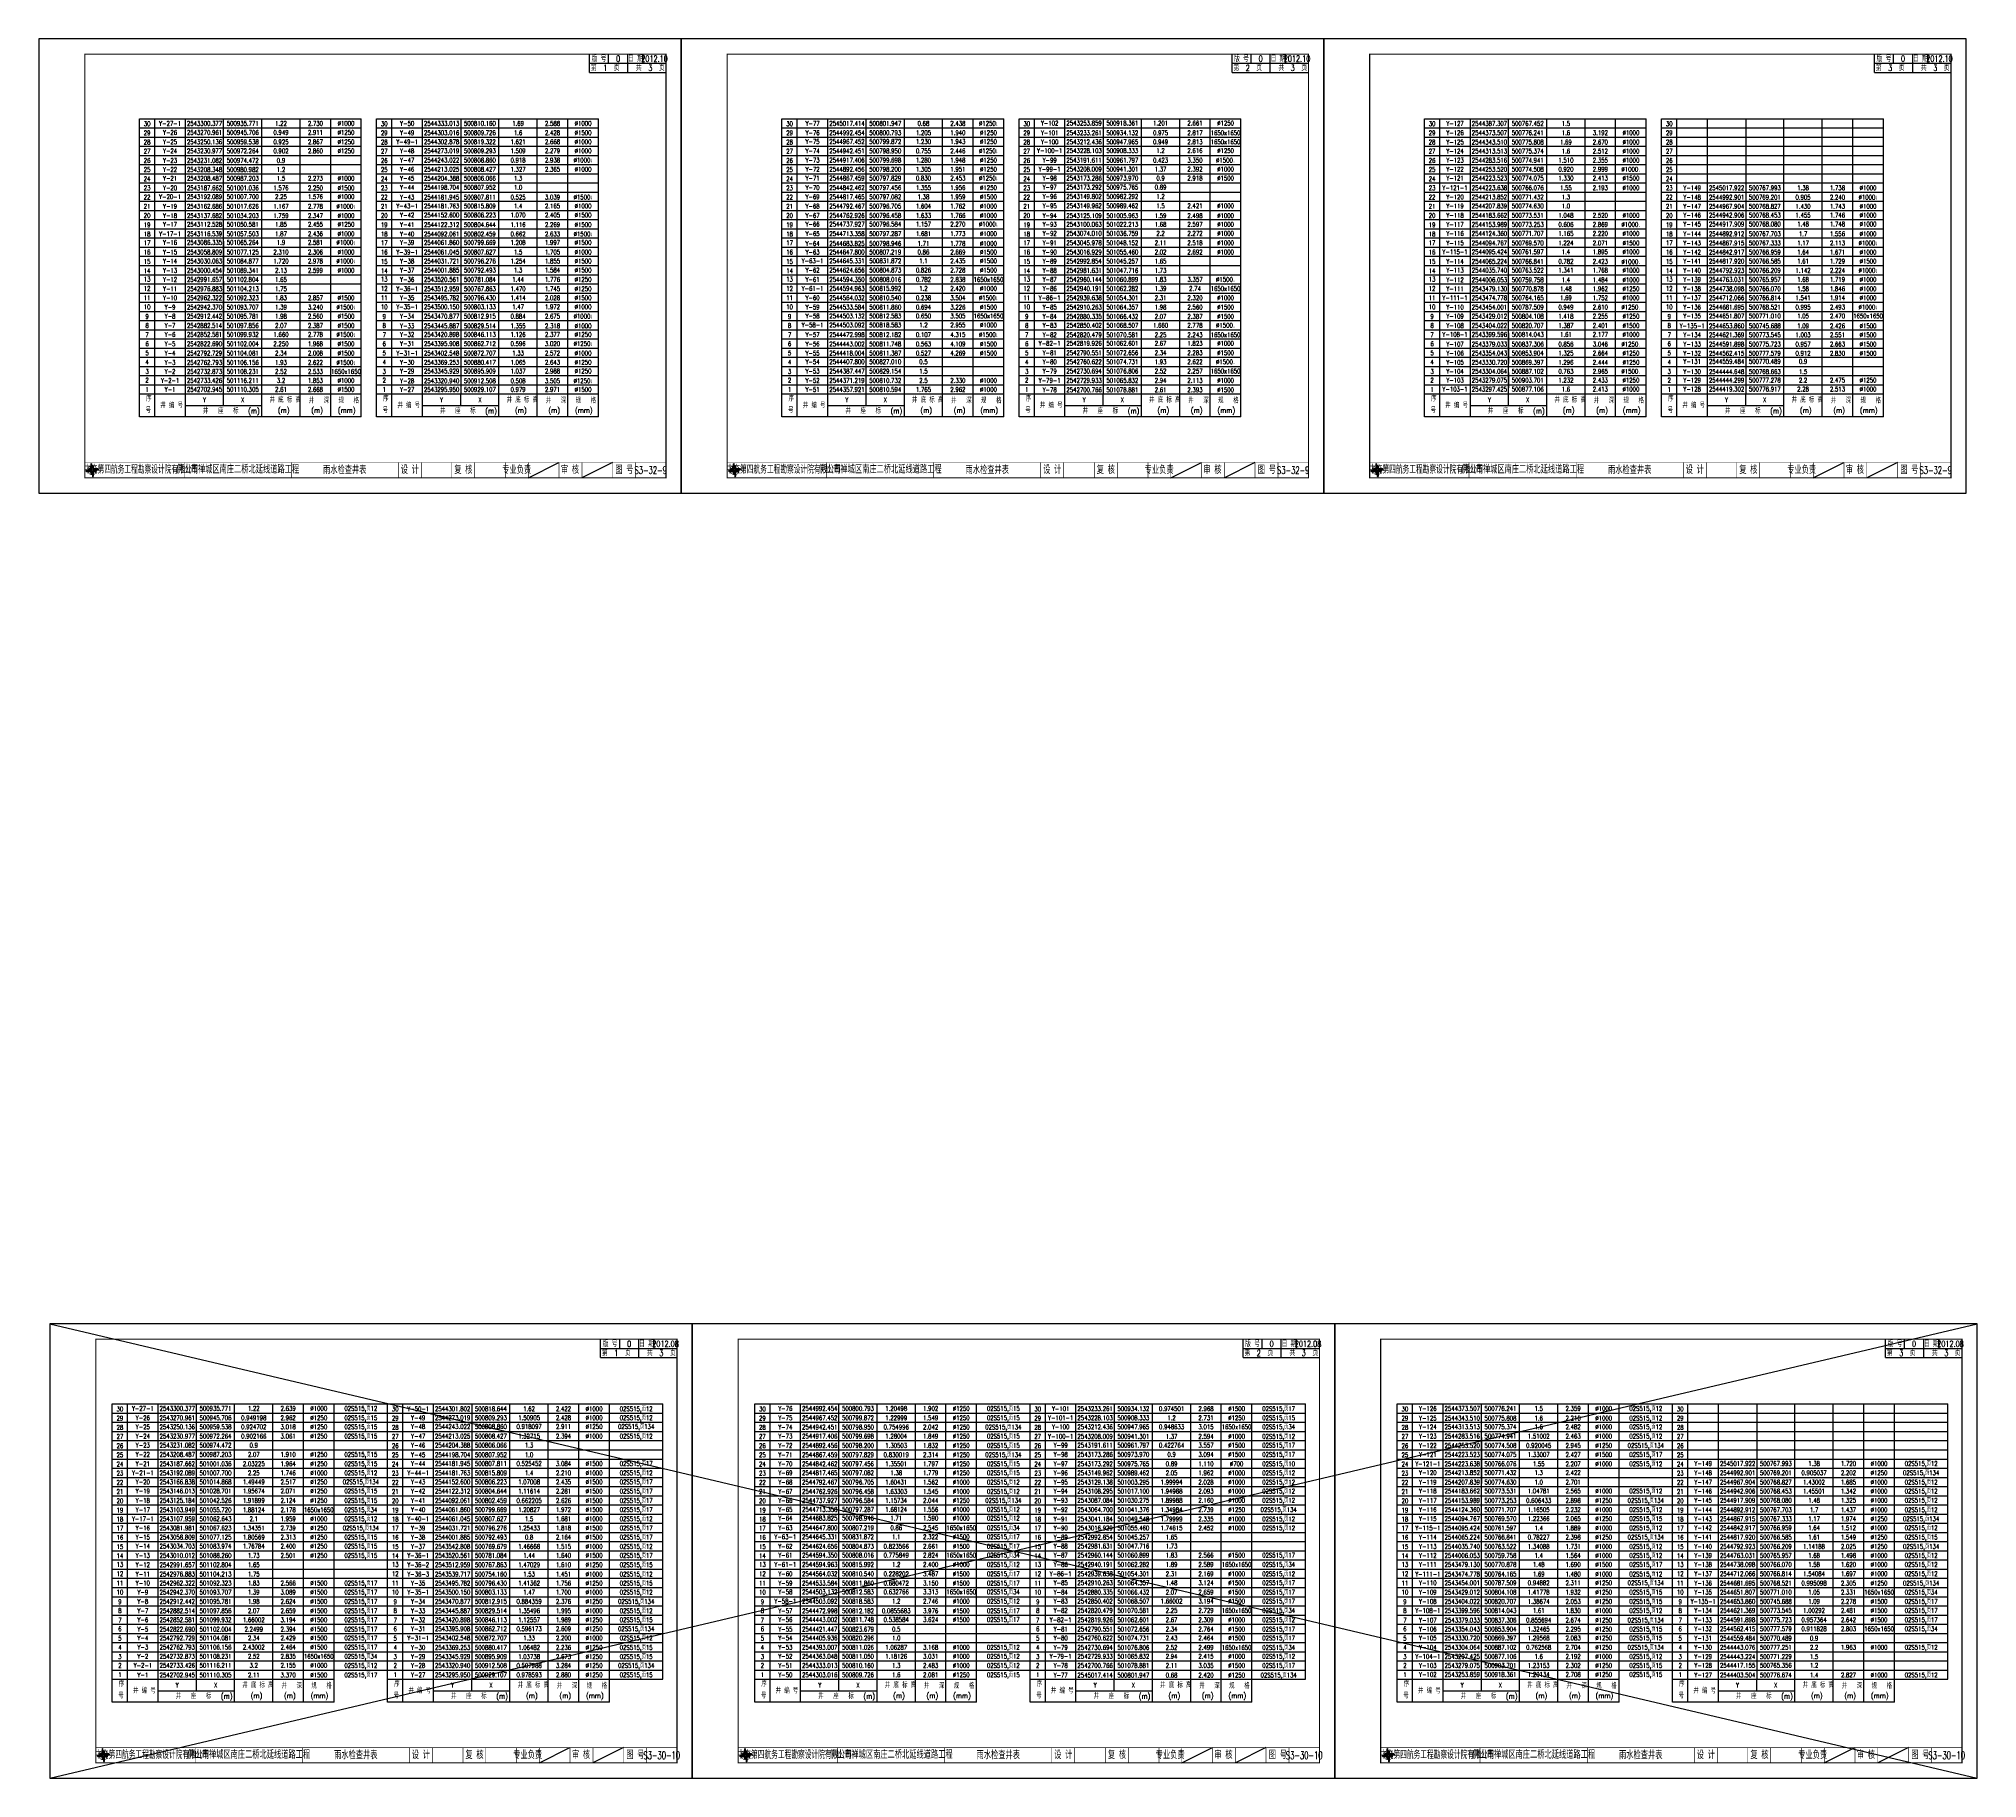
# Model space of a CAD drawing. Header units: inches. Extents: x 9567 to 10834, y -379 to 758.
import ezdxf
from ezdxf.enums import TextEntityAlignment as Align

# ---------------------------------------------------------------- set-up
doc = ezdxf.new("R2010")
doc.units = ezdxf.units.IN
doc.header["$LTSCALE"] = 10
doc.header["$MEASUREMENT"] = 0
for name, color, linetype in [('GPSCOMMON', 7, 'Continuous'), ('U-ANNO-TTLB', 7, 'Continuous'), ('图框', 7, 'Continuous'), ('文字表格', 7, 'Continuous'), ('结构', 2, 'Continuous')]:
    doc.layers.add(name, color=color, linetype=linetype)
doc.styles.add('gpshz', font='txt.shx', dxfattribs={"width": 0.7, "bigfont": 'hztxt.shx'})
doc.styles.add('GTF_XW', font='simplex1.shx', dxfattribs={"width": 0.7, "bigfont": 'hztxt.shx'})
doc.styles.add('HZ', font='romans.shx', dxfattribs={"width": 0.8, "bigfont": 'hztxt.shx'})
doc.styles.get("Standard").update_dxf_attribs({"font": 'simplex1.shx', "width": 0.7, "bigfont": 'hztxt.shx'})

# ---------------------------------------------------------------- blocks, each defined once
blk = doc.blocks.new('series')
at = {"width": 0.75}
for tag, height, p in [('页码', 4, (-35, -19)), ('图名', 5, (-220, -282)), ('图号', 5, (-20, -282))]:
    blk.add_attdef(tag, text='', height=height, dxfattribs=at).set_placement(p, align=Align.MIDDLE_CENTER)
blk = doc.blocks.new('tb')
at = {"lineweight": -3}
h = blk.add_hatch(color=256, dxfattribs=at)
h.paths.add_polyline_path([(-1.2, -0.1), (-3.8, -0.1), (-4.1, -0.4), (-1.4, -0.4), (-0.6, -1.2), (-0.5, -2.6), (-0.3, -2.2), (-0.3, -1.1)])
h.paths.add_polyline_path([(0.1, -1.1), (0.1, -3.9), (0.4, -4.3), (0.4, -1.2), (1.3, -0.4), (2.7, -0.4), (2.3, -0.2), (1.1, -0.2)])
h.paths.add_polyline_path([(1.1, 0.3), (3.6, 0.3), (4, 0.6), (1.3, 0.6), (0.4, 1.4), (0.4, 2.8), (0.2, 2.4), (0.1, 1.2)])
h.paths.add_polyline_path([(-0.3, 1.2), (-0.3, 4), (-0.6, 4.4), (-0.6, 1.4), (-1.4, 0.6), (-2.7, 0.6), (-2.3, 0.3), (-1.2, 0.3)])
for p, q in [((-1.4, 0.6), (-2.7, 0.6)), ((-0.6, 1.4), (-1.4, 0.6)), ((-0.6, 4.4), (-0.6, 1.4)), ((0.4, 2.8), (0.4, 1.4)), ((0.4, 1.4), (1.3, 0.6)), ((1.3, 0.6), (4, 0.6)), ((-4.1, -0.4), (-1.4, -0.4)), ((-1.4, -0.4), (-0.6, -1.2)), ((-0.6, -1.2), (-0.5, -2.6)), ((0.4, -1.2), (1.3, -0.4)), ((0.4, -4.3), (0.4, -1.2)), ((1.3, -0.4), (2.7, -0.4))]:
    blk.add_line(p, q, dxfattribs=at)
at = {"lineweight": -3, "const_width": 0.35, "flags": 128}
for points in [[(-0.9, 3, 0.324167), (-3.2, -0.1)], [(2.9, 0.9, 0.324403), (-0.2, 3.2)], [(0.8, -2.9, 0.325418), (3, 0.3)], [(-3, -0.8, 0.322976), (0.1, -3)]]:
    blk.add_lwpolyline(points, format="xyb", dxfattribs=at)
at = {"lineweight": -3, "flags": 128}
for points in [[(-0.9, 4), (-0.9, 1.6), (-1.5, 0.9), (-2.3, 0.9), (-2.7, 0.6), (-2.3, 0.3), (-1.2, 0.3), (-0.3, 1.2), (-0.3, 4), (-0.6, 4.4)], [(0, 0.8), (0.7, 0), (0, -0.7), (-0.8, 0)], [(3.6, 0.9), (1.4, 0.9), (0.8, 1.5), (0.8, 2.4), (0.4, 2.8), (0.2, 2.4), (0.1, 1.2), (1.1, 0.3), (3.6, 0.3), (4, 0.6)], [(-3.7, -0.8), (-1.5, -0.8), (-0.9, -1.4), (-0.9, -2.2), (-0.5, -2.6), (-0.3, -2.2), (-0.3, -1.1), (-1.2, -0.1), (-3.8, -0.1), (-4.1, -0.4)], [(0.8, -3.8), (0.8, -1.4), (1.4, -0.8), (2.3, -0.8), (2.7, -0.4), (2.3, -0.2), (1.1, -0.2), (0.1, -1.1), (0.1, -3.9), (0.4, -4.3)]]:
    blk.add_lwpolyline(points, close=True, dxfattribs=at)
blk = doc.blocks.new('hyjbbt')
at = {"color": 7, "linetype": 'Continuous'}
for p, q in [((0, 15), (145, 15)), ((10, 0), (10, 15)), ((30, 0), (30, 15)), ((55, 7.5), (55, 15)), ((80, 0), (80, 15)), ((105, 0), (105, 15)), ((125, 0), (125, 15)), ((30, 7.5), (80, 7.5))]:
    blk.add_line(p, q, dxfattribs=at)
at = {"color": 1, "linetype": 'Continuous'}
for p, q in [((0, 0), (0, 15)), ((145, 0), (145, 15)), ((145, 0), (0, 0))]:
    blk.add_line(p, q, dxfattribs=at)
at = {"style": 'HZ', "width": 0.75}
for s, p in [('序', (4.3, 10.2)), ('井 底 标 高', (85, 9.4)), ('井   深', (110.6, 9)), ('规   格', (130.1, 9)), ('号', (4, 2.6)), ('井 编 号', (13.6, 5.8)), ('井   座   标   (m)', (41.5, 2.2)), ('(m)', (90.5, 2.6)), ('(m)', (112.3, 2.6)), ('(mm)', (129.7, 2.6))]:
    blk.add_text(s, height=3.5, dxfattribs=at).set_placement(p)
at = {"layer": 'GPSCOMMON', "style": 'gpshz', "width": 0.7}
for s, p in [('Y', (42.5, 11.2)), ('X', (67.5, 11.2))]:
    blk.add_text(s, height=3, dxfattribs=at).set_placement(p, align=Align.MIDDLE)

msp = doc.modelspace()

# ---------------------------------------------------------------- linework, layer by layer
at = {"color": 0}
for p, q in [((9986.8, 758.3), (9566.8, 758.3)), ((9986.8, 758.3), (9566.8, 758.3)), ((10406.8, 758.3), (9986.8, 758.3)), ((10406.8, 758.3), (9986.8, 758.3)), ((10826.8, 758.3), (10406.8, 758.3)), ((10826.8, 758.3), (10406.8, 758.3)), ((9994, -81.9), (9574, -81.9)), ((9994, -81.9), (9574, -81.9)), ((10414, -81.9), (9994, -81.9)), ((10414, -81.9), (9994, -81.9)), ((10834, -81.9), (10414, -81.9)), ((10834, -81.9), (10414, -81.9))]:
    msp.add_line(p, q, dxfattribs=at)
for p, q in [((9687.6, 526.1), (9687.6, 706.1)), ((9787.6, 700.1), (9932.6, 700.1)), ((10107.6, 526.1), (10107.6, 706.1)), ((10207.6, 700.1), (10352.6, 700.1)), ((10527.6, 526.1), (10527.6, 706.1)), ((10627.6, 700.1), (10772.6, 700.1)), ((9787.6, 694.1), (9932.6, 694.1)), ((9787.6, 688.1), (9932.6, 688.1)), ((10207.6, 694.1), (10352.6, 694.1)), ((10207.6, 688.1), (10352.6, 688.1)), ((10627.6, 694.1), (10772.6, 694.1)), ((10627.6, 688.1), (10772.6, 688.1)), ((9787.6, 682.1), (9932.6, 682.1)), ((9787.6, 676.1), (9932.6, 676.1)), ((10207.6, 682.1), (10352.6, 682.1)), ((10207.6, 676.1), (10352.6, 676.1)), ((10627.6, 682.1), (10772.6, 682.1)), ((10627.6, 676.1), (10772.6, 676.1)), ((9787.6, 670.1), (9932.6, 670.1)), ((9787.6, 664.1), (9932.6, 664.1)), ((10207.6, 670.1), (10352.6, 670.1)), ((10207.6, 664.1), (10352.6, 664.1)), ((10627.6, 670.1), (10772.6, 670.1)), ((10627.6, 664.1), (10772.6, 664.1)), ((9787.6, 658.1), (9932.6, 658.1)), ((9787.6, 652.1), (9932.6, 652.1)), ((10207.6, 658.1), (10352.6, 658.1)), ((10207.6, 652.1), (10352.6, 652.1)), ((10627.6, 658.1), (10772.6, 658.1)), ((10627.6, 652.1), (10772.6, 652.1)), ((9787.6, 646.1), (9932.6, 646.1)), ((9787.6, 640.1), (9932.6, 640.1)), ((9787.6, 634.1), (9932.6, 634.1)), ((10207.6, 646.1), (10352.6, 646.1)), ((10207.6, 640.1), (10352.6, 640.1)), ((10207.6, 634.1), (10352.6, 634.1)), ((10627.6, 646.1), (10772.6, 646.1)), ((10627.6, 640.1), (10772.6, 640.1)), ((10627.6, 634.1), (10772.6, 634.1)), ((9787.6, 628.1), (9932.6, 628.1)), ((9787.6, 622.1), (9932.6, 622.1)), ((10207.6, 628.1), (10352.6, 628.1)), ((10207.6, 622.1), (10352.6, 622.1)), ((10627.6, 628.1), (10772.6, 628.1)), ((10627.6, 622.1), (10772.6, 622.1)), ((9787.6, 616.1), (9932.6, 616.1)), ((9787.6, 610.1), (9932.6, 610.1)), ((10207.6, 616.1), (10352.6, 616.1)), ((10207.6, 610.1), (10352.6, 610.1)), ((10627.6, 616.1), (10772.6, 616.1)), ((10627.6, 610.1), (10772.6, 610.1)), ((9787.6, 604.1), (9932.6, 604.1)), ((9787.6, 598.1), (9932.6, 598.1)), ((10207.6, 604.1), (10352.6, 604.1)), ((10207.6, 598.1), (10352.6, 598.1)), ((10627.6, 604.1), (10772.6, 604.1)), ((10627.6, 598.1), (10772.6, 598.1)), ((9787.6, 592.1), (9932.6, 592.1)), ((9787.6, 586.1), (9932.6, 586.1)), ((10207.6, 592.1), (10352.6, 592.1)), ((10207.6, 586.1), (10352.6, 586.1)), ((10627.6, 592.1), (10772.6, 592.1)), ((10627.6, 586.1), (10772.6, 586.1)), ((9787.6, 580.1), (9932.6, 580.1)), ((9787.6, 574.1), (9932.6, 574.1)), ((10207.6, 580.1), (10352.6, 580.1)), ((10207.6, 574.1), (10352.6, 574.1)), ((10627.6, 580.1), (10772.6, 580.1)), ((10627.6, 574.1), (10772.6, 574.1)), ((9787.6, 568.1), (9932.6, 568.1)), ((9787.6, 562.1), (9932.6, 562.1)), ((10207.6, 568.1), (10352.6, 568.1)), ((10207.6, 562.1), (10352.6, 562.1)), ((10627.6, 568.1), (10772.6, 568.1)), ((10627.6, 562.1), (10772.6, 562.1)), ((9787.6, 556.1), (9932.6, 556.1)), ((9787.6, 550.1), (9932.6, 550.1)), ((10207.6, 556.1), (10352.6, 556.1)), ((10207.6, 550.1), (10352.6, 550.1)), ((10627.6, 556.1), (10772.6, 556.1)), ((10627.6, 550.1), (10772.6, 550.1)), ((9787.6, 544.1), (9932.6, 544.1)), ((9787.6, 538.1), (9932.6, 538.1)), ((10207.6, 544.1), (10352.6, 544.1)), ((10207.6, 538.1), (10352.6, 538.1)), ((10627.6, 544.1), (10772.6, 544.1)), ((10627.6, 538.1), (10772.6, 538.1)), ((9787.6, 532.1), (9932.6, 532.1)), ((10207.6, 532.1), (10352.6, 532.1)), ((10627.6, 532.1), (10772.6, 532.1)), ((9574, -81.9), (10834, -378.9)), ((9574, -378.9), (10834, -81.9)), ((9669.8, -314.2), (9669.8, -134.2)), ((10089.8, -314.2), (10089.8, -134.2)), ((10509.8, -314.2), (10509.8, -134.2)), ((9794.8, -140.2), (9974.8, -140.2)), ((9794.8, -146.2), (9974.8, -146.2)), ((10214.8, -140.2), (10394.8, -140.2)), ((10214.8, -146.2), (10394.8, -146.2)), ((10634.8, -140.2), (10814.8, -140.2)), ((10634.8, -146.2), (10814.8, -146.2)), ((9794.8, -152.2), (9974.8, -152.2)), ((9794.8, -158.2), (9974.8, -158.2)), ((9794.8, -164.2), (9974.8, -164.2)), ((10214.8, -152.2), (10394.8, -152.2)), ((10214.8, -158.2), (10394.8, -158.2)), ((10214.8, -164.2), (10394.8, -164.2)), ((10634.8, -152.2), (10814.8, -152.2)), ((10634.8, -158.2), (10814.8, -158.2)), ((10634.8, -164.2), (10814.8, -164.2)), ((9794.8, -170.2), (9974.8, -170.2)), ((9794.8, -176.2), (9974.8, -176.2)), ((10214.8, -170.2), (10394.8, -170.2)), ((10214.8, -176.2), (10394.8, -176.2)), ((10634.8, -170.2), (10814.8, -170.2)), ((10634.8, -176.2), (10814.8, -176.2)), ((9794.8, -182.2), (9974.8, -182.2)), ((9794.8, -188.2), (9974.8, -188.2)), ((10214.8, -182.2), (10394.8, -182.2)), ((10214.8, -188.2), (10394.8, -188.2)), ((10634.8, -182.2), (10814.8, -182.2)), ((10634.8, -188.2), (10814.8, -188.2)), ((9794.8, -194.2), (9974.8, -194.2)), ((9794.8, -200.2), (9974.8, -200.2)), ((10214.8, -194.2), (10394.8, -194.2)), ((10214.8, -200.2), (10394.8, -200.2)), ((10634.8, -194.2), (10814.8, -194.2)), ((10634.8, -200.2), (10814.8, -200.2)), ((9794.8, -206.2), (9974.8, -206.2)), ((9794.8, -212.2), (9974.8, -212.2)), ((10214.8, -206.2), (10394.8, -206.2)), ((10214.8, -212.2), (10394.8, -212.2)), ((10634.8, -206.2), (10814.8, -206.2)), ((10634.8, -212.2), (10814.8, -212.2)), ((9794.8, -218.2), (9974.8, -218.2)), ((9794.8, -224.2), (9974.8, -224.2)), ((10214.8, -218.2), (10394.8, -218.2)), ((10214.8, -224.2), (10394.8, -224.2)), ((10634.8, -218.2), (10814.8, -218.2)), ((10634.8, -224.2), (10814.8, -224.2)), ((9794.8, -230.2), (9974.8, -230.2)), ((9794.8, -236.2), (9974.8, -236.2)), ((10214.8, -230.2), (10394.8, -230.2)), ((10214.8, -236.2), (10394.8, -236.2)), ((10634.8, -230.2), (10814.8, -230.2)), ((10634.8, -236.2), (10814.8, -236.2)), ((9794.8, -242.2), (9974.8, -242.2)), ((9794.8, -248.2), (9974.8, -248.2)), ((10214.8, -242.2), (10394.8, -242.2)), ((10214.8, -248.2), (10394.8, -248.2)), ((10634.8, -242.2), (10814.8, -242.2)), ((10634.8, -248.2), (10814.8, -248.2)), ((9794.8, -254.2), (9974.8, -254.2)), ((9794.8, -260.2), (9974.8, -260.2)), ((10214.8, -254.2), (10394.8, -254.2)), ((10214.8, -260.2), (10394.8, -260.2)), ((10634.8, -254.2), (10814.8, -254.2)), ((10634.8, -260.2), (10814.8, -260.2)), ((9794.8, -266.2), (9974.8, -266.2)), ((9794.8, -272.2), (9974.8, -272.2)), ((9794.8, -278.2), (9974.8, -278.2)), ((10214.8, -266.2), (10394.8, -266.2)), ((10214.8, -272.2), (10394.8, -272.2)), ((10214.8, -278.2), (10394.8, -278.2)), ((10634.8, -266.2), (10814.8, -266.2)), ((10634.8, -272.2), (10814.8, -272.2)), ((10634.8, -278.2), (10814.8, -278.2)), ((9794.8, -284.2), (9974.8, -284.2)), ((9794.8, -290.2), (9974.8, -290.2)), ((10214.8, -284.2), (10394.8, -284.2)), ((10214.8, -290.2), (10394.8, -290.2)), ((10634.8, -284.2), (10814.8, -284.2)), ((10634.8, -290.2), (10814.8, -290.2)), ((9794.8, -296.2), (9974.8, -296.2)), ((9794.8, -302.2), (9974.8, -302.2)), ((10214.8, -296.2), (10394.8, -296.2)), ((10214.8, -302.2), (10394.8, -302.2)), ((10634.8, -296.2), (10814.8, -296.2)), ((10634.8, -302.2), (10814.8, -302.2)), ((9794.8, -308.2), (9974.8, -308.2)), ((10214.8, -308.2), (10394.8, -308.2)), ((10634.8, -308.2), (10814.8, -308.2))]:
    msp.add_line(p, q)
for points in [[(9986.8, 461.3), (9986.8, 758.3), (9566.8, 758.3), (9566.8, 461.3)], [(10406.8, 461.3), (10406.8, 758.3), (9986.8, 758.3), (9986.8, 461.3)], [(10826.8, 461.3), (10826.8, 758.3), (10406.8, 758.3), (10406.8, 461.3)], [(9994, -378.9), (9994, -81.9), (9574, -81.9), (9574, -378.9)], [(10414, -378.9), (10414, -81.9), (9994, -81.9), (9994, -378.9)], [(10834, -378.9), (10834, -81.9), (10414, -81.9), (10414, -378.9)]]:
    msp.add_lwpolyline(points, close=True)
at = {"layer": 'GPSCOMMON'}
for p, q in [((9632.6, 700.1), (9777.6, 700.1)), ((10052.6, 700.1), (10197.6, 700.1)), ((10472.6, 700.1), (10617.6, 700.1)), ((9632.6, 694.1), (9777.6, 694.1)), ((9632.6, 688.1), (9777.6, 688.1)), ((10052.6, 694.1), (10197.6, 694.1)), ((10052.6, 688.1), (10197.6, 688.1)), ((10472.6, 694.1), (10617.6, 694.1)), ((10472.6, 688.1), (10617.6, 688.1)), ((9632.6, 682.1), (9777.6, 682.1)), ((9632.6, 676.1), (9777.6, 676.1)), ((10052.6, 682.1), (10197.6, 682.1)), ((10052.6, 676.1), (10197.6, 676.1)), ((10472.6, 682.1), (10617.6, 682.1)), ((10472.6, 676.1), (10617.6, 676.1)), ((9632.6, 670.1), (9777.6, 670.1)), ((9632.6, 664.1), (9777.6, 664.1)), ((10052.6, 670.1), (10197.6, 670.1)), ((10052.6, 664.1), (10197.6, 664.1)), ((10472.6, 670.1), (10617.6, 670.1)), ((10472.6, 664.1), (10617.6, 664.1)), ((9632.6, 658.1), (9777.6, 658.1)), ((9632.6, 652.1), (9777.6, 652.1)), ((10052.6, 658.1), (10197.6, 658.1)), ((10052.6, 652.1), (10197.6, 652.1)), ((10472.6, 658.1), (10617.6, 658.1)), ((10472.6, 652.1), (10617.6, 652.1)), ((9632.6, 646.1), (9777.6, 646.1)), ((9632.6, 640.1), (9777.6, 640.1)), ((9632.6, 634.1), (9777.6, 634.1)), ((10052.6, 646.1), (10197.6, 646.1)), ((10052.6, 640.1), (10197.6, 640.1)), ((10052.6, 634.1), (10197.6, 634.1)), ((10472.6, 646.1), (10617.6, 646.1)), ((10472.6, 640.1), (10617.6, 640.1)), ((10472.6, 634.1), (10617.6, 634.1)), ((9632.6, 628.1), (9777.6, 628.1)), ((9632.6, 622.1), (9777.6, 622.1)), ((9687.6, 626.1), (9687.6, 616.1)), ((10052.6, 628.1), (10197.6, 628.1)), ((10052.6, 622.1), (10197.6, 622.1)), ((10472.6, 628.1), (10617.6, 628.1)), ((10472.6, 622.1), (10617.6, 622.1)), ((9632.6, 616.1), (9777.6, 616.1)), ((9632.6, 610.1), (9777.6, 610.1)), ((9687.6, 616.1), (9687.6, 606.1)), ((10052.6, 616.1), (10197.6, 616.1)), ((10052.6, 610.1), (10197.6, 610.1)), ((10472.6, 616.1), (10617.6, 616.1)), ((10472.6, 610.1), (10617.6, 610.1)), ((9632.6, 604.1), (9777.6, 604.1)), ((9632.6, 598.1), (9777.6, 598.1)), ((9687.6, 599.9), (9687.6, 589.9)), ((9687.6, 596.1), (9687.6, 586.1)), ((9687.6, 596.1), (9687.6, 586.1)), ((10052.6, 604.1), (10197.6, 604.1)), ((10052.6, 598.1), (10197.6, 598.1)), ((10472.6, 604.1), (10617.6, 604.1)), ((10472.6, 598.1), (10617.6, 598.1)), ((9632.6, 592.1), (9777.6, 592.1)), ((9632.6, 586.1), (9777.6, 586.1)), ((9687.6, 586.1), (9687.6, 576.1)), ((10052.6, 592.1), (10197.6, 592.1)), ((10052.6, 586.1), (10197.6, 586.1)), ((10472.6, 592.1), (10617.6, 592.1)), ((10472.6, 586.1), (10617.6, 586.1)), ((9632.6, 580.1), (9777.6, 580.1)), ((9632.6, 574.1), (9777.6, 574.1)), ((9687.6, 576.1), (9687.6, 566.1)), ((10052.6, 580.1), (10197.6, 580.1)), ((10052.6, 574.1), (10197.6, 574.1)), ((10472.6, 580.1), (10617.6, 580.1)), ((10472.6, 574.1), (10617.6, 574.1)), ((9632.6, 568.1), (9777.6, 568.1)), ((9632.6, 562.1), (9777.6, 562.1)), ((9687.6, 566.1), (9687.6, 556.1)), ((9687.6, 566.1), (9687.6, 556.1)), ((10052.6, 568.1), (10197.6, 568.1)), ((10052.6, 562.1), (10197.6, 562.1)), ((10472.6, 568.1), (10617.6, 568.1)), ((10472.6, 562.1), (10617.6, 562.1)), ((9632.6, 556.1), (9777.6, 556.1)), ((9632.6, 550.1), (9777.6, 550.1)), ((9687.6, 556.1), (9687.6, 546.1)), ((9687.6, 546.1), (9687.6, 536.1)), ((10052.6, 556.1), (10197.6, 556.1)), ((10052.6, 550.1), (10197.6, 550.1)), ((10472.6, 556.1), (10617.6, 556.1)), ((10472.6, 550.1), (10617.6, 550.1)), ((9632.6, 544.1), (9777.6, 544.1)), ((9632.6, 538.1), (9777.6, 538.1)), ((10052.6, 544.1), (10197.6, 544.1)), ((10052.6, 538.1), (10197.6, 538.1)), ((10472.6, 544.1), (10617.6, 544.1)), ((10472.6, 538.1), (10617.6, 538.1)), ((9632.6, 532.1), (9777.6, 532.1)), ((10052.6, 532.1), (10197.6, 532.1)), ((10472.6, 532.1), (10617.6, 532.1)), ((9614.8, -140.2), (9794.8, -140.2)), ((9614.8, -146.2), (9794.8, -146.2)), ((10034.8, -140.2), (10214.8, -140.2)), ((10034.8, -146.2), (10214.8, -146.2)), ((10454.8, -140.2), (10634.8, -140.2)), ((10454.8, -146.2), (10634.8, -146.2)), ((9614.8, -152.2), (9794.8, -152.2)), ((9614.8, -158.2), (9794.8, -158.2)), ((9614.8, -164.2), (9794.8, -164.2)), ((10034.8, -152.2), (10214.8, -152.2)), ((10034.8, -158.2), (10214.8, -158.2)), ((10034.8, -164.2), (10214.8, -164.2)), ((10454.8, -152.2), (10634.8, -152.2)), ((10454.8, -158.2), (10634.8, -158.2)), ((10454.8, -164.2), (10634.8, -164.2)), ((9614.8, -170.2), (9794.8, -170.2)), ((9614.8, -176.2), (9794.8, -176.2)), ((10034.8, -170.2), (10214.8, -170.2)), ((10034.8, -176.2), (10214.8, -176.2)), ((10454.8, -170.2), (10634.8, -170.2)), ((10454.8, -176.2), (10634.8, -176.2)), ((9614.8, -182.2), (9794.8, -182.2)), ((9614.8, -188.2), (9794.8, -188.2)), ((10034.8, -182.2), (10214.8, -182.2)), ((10034.8, -188.2), (10214.8, -188.2)), ((10454.8, -182.2), (10634.8, -182.2)), ((10454.8, -188.2), (10634.8, -188.2)), ((9614.8, -194.2), (9794.8, -194.2)), ((9614.8, -200.2), (9794.8, -200.2)), ((10034.8, -194.2), (10214.8, -194.2)), ((10034.8, -200.2), (10214.8, -200.2)), ((10454.8, -194.2), (10634.8, -194.2)), ((10454.8, -200.2), (10634.8, -200.2)), ((9614.8, -206.2), (9794.8, -206.2)), ((9614.8, -212.2), (9794.8, -212.2)), ((10034.8, -206.2), (10214.8, -206.2)), ((10034.8, -212.2), (10214.8, -212.2)), ((10454.8, -206.2), (10634.8, -206.2)), ((10454.8, -212.2), (10634.8, -212.2)), ((9614.8, -218.2), (9794.8, -218.2)), ((9614.8, -224.2), (9794.8, -224.2)), ((10034.8, -218.2), (10214.8, -218.2)), ((10034.8, -224.2), (10214.8, -224.2)), ((10454.8, -218.2), (10634.8, -218.2)), ((10454.8, -224.2), (10634.8, -224.2)), ((9614.8, -230.2), (9794.8, -230.2)), ((9614.8, -236.2), (9794.8, -236.2)), ((10034.8, -230.2), (10214.8, -230.2)), ((10034.8, -236.2), (10214.8, -236.2)), ((10454.8, -230.2), (10634.8, -230.2)), ((10454.8, -236.2), (10634.8, -236.2)), ((9614.8, -242.2), (9794.8, -242.2)), ((9614.8, -248.2), (9794.8, -248.2)), ((10034.8, -242.2), (10214.8, -242.2)), ((10034.8, -248.2), (10214.8, -248.2)), ((10454.8, -242.2), (10634.8, -242.2)), ((10454.8, -248.2), (10634.8, -248.2)), ((9614.8, -254.2), (9794.8, -254.2)), ((9614.8, -260.2), (9794.8, -260.2)), ((10034.8, -254.2), (10214.8, -254.2)), ((10034.8, -260.2), (10214.8, -260.2)), ((10454.8, -254.2), (10634.8, -254.2)), ((10454.8, -260.2), (10634.8, -260.2)), ((9614.8, -266.2), (9794.8, -266.2)), ((9614.8, -272.2), (9794.8, -272.2)), ((9614.8, -278.2), (9794.8, -278.2)), ((10034.8, -266.2), (10214.8, -266.2)), ((10034.8, -272.2), (10214.8, -272.2)), ((10034.8, -278.2), (10214.8, -278.2)), ((10454.8, -266.2), (10634.8, -266.2)), ((10454.8, -272.2), (10634.8, -272.2)), ((10454.8, -278.2), (10634.8, -278.2)), ((9614.8, -284.2), (9794.8, -284.2)), ((9614.8, -290.2), (9794.8, -290.2)), ((10034.8, -284.2), (10214.8, -284.2)), ((10034.8, -290.2), (10214.8, -290.2)), ((10454.8, -284.2), (10634.8, -284.2)), ((10454.8, -290.2), (10634.8, -290.2)), ((9614.8, -296.2), (9794.8, -296.2)), ((9614.8, -302.2), (9794.8, -302.2)), ((10034.8, -296.2), (10214.8, -296.2)), ((10034.8, -302.2), (10214.8, -302.2)), ((10454.8, -296.2), (10634.8, -296.2)), ((10454.8, -302.2), (10634.8, -302.2)), ((9614.8, -308.2), (9794.8, -308.2)), ((10034.8, -308.2), (10214.8, -308.2)), ((10454.8, -308.2), (10634.8, -308.2))]:
    msp.add_line(p, q, dxfattribs=at)
at = {"layer": 'U-ANNO-TTLB'}
for p, q in [((9842.6, 686.1), (9842.6, 676.1)), ((9842.6, 676.1), (9842.6, 666.1)), ((9842.6, 666.1), (9842.6, 656.1)), ((9842.6, 656.1), (9842.6, 646.1)), ((10262.6, 656.1), (10262.6, 646.1)), ((9842.6, 646.1), (9842.6, 636.1)), ((9842.6, 636.1), (9842.6, 626.1)), ((10262.6, 646.1), (10262.6, 636.1)), ((9842.6, 626.1), (9842.6, 616.1)), ((10262.6, 629.9), (10262.6, 619.9)), ((10262.6, 626.1), (10262.6, 616.1)), ((9842.6, 616.1), (9842.6, 606.1)), ((10262.6, 616.1), (10262.6, 606.1)), ((9842.6, 606.1), (9842.6, 596.1)), ((10262.6, 606.1), (10262.6, 596.1)), ((10527.6, 566.1), (10527.6, 556.1)), ((10527.6, 556.1), (10527.6, 546.1)), ((10527.6, 540.1), (10527.6, 530.1)), ((9849.8, -162.4), (9849.8, -172.4)), ((10269.8, -156.2), (10269.8, -166.2)), ((10509.8, -156.1), (10509.8, -166.1)), ((10269.8, -166.2), (10269.8, -176.2)), ((10269.8, -176.2), (10269.8, -186.2)), ((10509.8, -166.1), (10509.8, -176.1)), ((10509.8, -176.1), (10509.8, -186.1)), ((10269.8, -190.3), (10269.8, -200.3)), ((10269.8, -200.3), (10269.8, -210.3)), ((10269.8, -210.3), (10269.8, -220.3)), ((10089.8, -282.2), (10089.8, -292.2))]:
    msp.add_line(p, q, dxfattribs=at)
at = {"layer": '图框'}
for p, q in [((9926.8, 736.3), (9926.8, 748.3)), ((9939.3, 742.3), (9939.3, 748.3)), ((9951.8, 742.3), (9951.8, 748.3)), ((9961.8, 742.3), (9961.8, 748.3)), ((10346.8, 736.3), (10346.8, 748.3)), ((10359.3, 742.3), (10359.3, 748.3)), ((10371.8, 742.3), (10371.8, 748.3)), ((10381.8, 742.3), (10381.8, 748.3)), ((10766.8, 736.3), (10766.8, 748.3)), ((10779.3, 742.3), (10779.3, 748.3)), ((10791.8, 742.3), (10791.8, 748.3)), ((10801.8, 742.3), (10801.8, 748.3)), ((9926.8, 742.3), (9976.8, 742.3)), ((9926.8, 736.3), (9976.8, 736.3)), ((9951.8, 736.3), (9951.8, 742.3)), ((10346.8, 742.3), (10396.8, 742.3)), ((10346.8, 736.3), (10396.8, 736.3)), ((10371.8, 736.3), (10371.8, 742.3)), ((10766.8, 742.3), (10816.8, 742.3)), ((10766.8, 736.3), (10816.8, 736.3)), ((10791.8, 736.3), (10791.8, 742.3)), ((9886.8, 471.3), (9906.8, 481.3)), ((9941.8, 481.3), (9921.8, 471.3)), ((10306.8, 471.3), (10326.8, 481.3)), ((10361.8, 481.3), (10341.8, 471.3)), ((10726.8, 471.3), (10746.8, 481.3)), ((10781.8, 481.3), (10761.8, 471.3)), ((9934, -103.9), (9934, -91.9)), ((9934, -97.9), (9984, -97.9)), ((9946.5, -97.9), (9946.5, -91.9)), ((9959, -97.9), (9959, -91.9)), ((9959, -103.9), (9959, -97.9)), ((9969, -97.9), (9969, -91.9)), ((10354, -103.9), (10354, -91.9)), ((10354, -97.9), (10404, -97.9)), ((10366.5, -97.9), (10366.5, -91.9)), ((10379, -97.9), (10379, -91.9)), ((10379, -103.9), (10379, -97.9)), ((10389, -97.9), (10389, -91.9)), ((10774, -103.9), (10774, -91.9)), ((10774, -97.9), (10824, -97.9)), ((10786.5, -97.9), (10786.5, -91.9)), ((10799, -97.9), (10799, -91.9)), ((10799, -103.9), (10799, -97.9)), ((10809, -97.9), (10809, -91.9)), ((9934, -103.9), (9984, -103.9)), ((10354, -103.9), (10404, -103.9)), ((10774, -103.9), (10824, -103.9)), ((9894, -368.9), (9914, -358.9)), ((9949, -358.9), (9929, -368.9)), ((10314, -368.9), (10334, -358.9)), ((10369, -358.9), (10349, -368.9)), ((10734, -368.9), (10754, -358.9)), ((10789, -358.9), (10769, -368.9))]:
    msp.add_line(p, q, dxfattribs=at)
for points, const_width in [([(9976.8, 748.3), (9596.8, 748.3), (9596.8, 471.3), (9976.8, 471.3), (9976.8, 748.3)], 0.7), ([(10396.8, 748.3), (10016.8, 748.3), (10016.8, 471.3), (10396.8, 471.3), (10396.8, 748.3)], 0.7), ([(10816.8, 748.3), (10436.8, 748.3), (10436.8, 471.3), (10816.8, 471.3), (10816.8, 748.3)], 0.7), ([(9596.8, 481.3), (9976.8, 481.3)], 0.4), ([(9661.8, 481.3), (9661.8, 471.3)], 0.4), ([(9731.8, 471.3), (9731.8, 481.3)], 0.4), ([(9801.8, 471.3), (9801.8, 481.3)], 0.4), ([(9816.8, 471.3), (9816.8, 481.3)], 0.4), ([(9836.8, 471.3), (9836.8, 481.3)], 0.4), ([(9851.8, 471.3), (9851.8, 481.3)], 0.4), ([(9871.8, 471.3), (9871.8, 481.3)], 0.4), ([(9871.8, 471.3), (9871.8, 481.3)], 0.4), ([(9886.8, 471.3), (9886.8, 481.3)], 0.4), ([(9906.8, 471.3), (9906.8, 481.3)], 0.4), ([(9921.8, 471.3), (9921.8, 481.3)], 0.4), ([(9941.8, 471.3), (9941.8, 481.3)], 0.4), ([(9956.8, 471.3), (9956.8, 481.3)], 0.4), ([(10016.8, 481.3), (10396.8, 481.3)], 0.4), ([(10081.8, 481.3), (10081.8, 471.3)], 0.4), ([(10151.8, 471.3), (10151.8, 481.3)], 0.4), ([(10221.8, 471.3), (10221.8, 481.3)], 0.4), ([(10236.8, 471.3), (10236.8, 481.3)], 0.4), ([(10256.8, 471.3), (10256.8, 481.3)], 0.4), ([(10271.8, 471.3), (10271.8, 481.3)], 0.4), ([(10291.8, 471.3), (10291.8, 481.3)], 0.4), ([(10291.8, 471.3), (10291.8, 481.3)], 0.4), ([(10306.8, 471.3), (10306.8, 481.3)], 0.4), ([(10326.8, 471.3), (10326.8, 481.3)], 0.4), ([(10341.8, 471.3), (10341.8, 481.3)], 0.4), ([(10361.8, 471.3), (10361.8, 481.3)], 0.4), ([(10376.8, 471.3), (10376.8, 481.3)], 0.4), ([(10436.8, 481.3), (10816.8, 481.3)], 0.4), ([(10501.8, 481.3), (10501.8, 471.3)], 0.4), ([(10571.8, 471.3), (10571.8, 481.3)], 0.4), ([(10641.8, 471.3), (10641.8, 481.3)], 0.4), ([(10656.8, 471.3), (10656.8, 481.3)], 0.4), ([(10676.8, 471.3), (10676.8, 481.3)], 0.4), ([(10691.8, 471.3), (10691.8, 481.3)], 0.4), ([(10711.8, 471.3), (10711.8, 481.3)], 0.4), ([(10711.8, 471.3), (10711.8, 481.3)], 0.4), ([(10726.8, 471.3), (10726.8, 481.3)], 0.4), ([(10746.8, 471.3), (10746.8, 481.3)], 0.4), ([(10761.8, 471.3), (10761.8, 481.3)], 0.4), ([(10781.8, 471.3), (10781.8, 481.3)], 0.4), ([(10796.8, 471.3), (10796.8, 481.3)], 0.4), ([(9984, -91.9), (9604, -91.9), (9604, -368.9), (9984, -368.9), (9984, -91.9)], 0.7), ([(10404, -91.9), (10024, -91.9), (10024, -368.9), (10404, -368.9), (10404, -91.9)], 0.7), ([(10824, -91.9), (10444, -91.9), (10444, -368.9), (10824, -368.9), (10824, -91.9)], 0.7), ([(9604, -358.9), (9984, -358.9)], 0.4), ([(9669, -358.9), (9669, -368.9)], 0.4), ([(9739, -368.9), (9739, -358.9)], 0.4), ([(9809, -368.9), (9809, -358.9)], 0.4), ([(9824, -368.9), (9824, -358.9)], 0.4), ([(9844, -368.9), (9844, -358.9)], 0.4), ([(9859, -368.9), (9859, -358.9)], 0.4), ([(9879, -368.9), (9879, -358.9)], 0.4), ([(9879, -368.9), (9879, -358.9)], 0.4), ([(9894, -368.9), (9894, -358.9)], 0.4), ([(9914, -368.9), (9914, -358.9)], 0.4), ([(9929, -368.9), (9929, -358.9)], 0.4), ([(9949, -368.9), (9949, -358.9)], 0.4), ([(9964, -368.9), (9964, -358.9)], 0.4), ([(10024, -358.9), (10404, -358.9)], 0.4), ([(10089, -358.9), (10089, -368.9)], 0.4), ([(10159, -368.9), (10159, -358.9)], 0.4), ([(10229, -368.9), (10229, -358.9)], 0.4), ([(10244, -368.9), (10244, -358.9)], 0.4), ([(10264, -368.9), (10264, -358.9)], 0.4), ([(10279, -368.9), (10279, -358.9)], 0.4), ([(10299, -368.9), (10299, -358.9)], 0.4), ([(10299, -368.9), (10299, -358.9)], 0.4), ([(10314, -368.9), (10314, -358.9)], 0.4), ([(10334, -368.9), (10334, -358.9)], 0.4), ([(10349, -368.9), (10349, -358.9)], 0.4), ([(10369, -368.9), (10369, -358.9)], 0.4), ([(10384, -368.9), (10384, -358.9)], 0.4), ([(10444, -358.9), (10824, -358.9)], 0.4), ([(10509, -358.9), (10509, -368.9)], 0.4), ([(10579, -368.9), (10579, -358.9)], 0.4), ([(10649, -368.9), (10649, -358.9)], 0.4), ([(10664, -368.9), (10664, -358.9)], 0.4), ([(10684, -368.9), (10684, -358.9)], 0.4), ([(10699, -368.9), (10699, -358.9)], 0.4), ([(10719, -368.9), (10719, -358.9)], 0.4), ([(10719, -368.9), (10719, -358.9)], 0.4), ([(10734, -368.9), (10734, -358.9)], 0.4), ([(10754, -368.9), (10754, -358.9)], 0.4), ([(10769, -368.9), (10769, -358.9)], 0.4), ([(10789, -368.9), (10789, -358.9)], 0.4), ([(10804, -368.9), (10804, -358.9)], 0.4)]:
    msp.add_lwpolyline(points, dxfattribs=dict(at, const_width=const_width))
at = {"layer": '文字表格', "linetype": 'Continuous'}
for p, q in [((9642.6, 526.1), (9642.6, 706.1)), ((9662.6, 526.1), (9662.6, 706.1)), ((9712.6, 526.1), (9712.6, 706.1)), ((9737.6, 526.1), (9737.6, 706.1)), ((9757.6, 526.1), (9757.6, 706.1)), ((9797.6, 526.1), (9797.6, 706.1)), ((9817.6, 526.1), (9817.6, 706.1)), ((9842.6, 706.1), (9842.6, 526.1)), ((9867.6, 526.1), (9867.6, 706.1)), ((9892.6, 526.1), (9892.6, 706.1)), ((9912.6, 526.1), (9912.6, 706.1)), ((10062.6, 526.1), (10062.6, 706.1)), ((10082.6, 526.1), (10082.6, 706.1)), ((10132.6, 526.1), (10132.6, 706.1)), ((10157.6, 526.1), (10157.6, 706.1)), ((10177.6, 526.1), (10177.6, 706.1)), ((10207.6, 526.1), (10207.6, 706.1)), ((10217.6, 526.1), (10217.6, 706.1)), ((10237.6, 526.1), (10237.6, 706.1)), ((10262.6, 706.1), (10262.6, 526.1)), ((10287.6, 526.1), (10287.6, 706.1)), ((10312.6, 526.1), (10312.6, 706.1)), ((10332.6, 526.1), (10332.6, 706.1)), ((10482.6, 526.1), (10482.6, 706.1)), ((10502.6, 526.1), (10502.6, 706.1)), ((10552.6, 526.1), (10552.6, 706.1)), ((10577.6, 526.1), (10577.6, 706.1)), ((10597.6, 526.1), (10597.6, 706.1)), ((10637.6, 526.1), (10637.6, 706.1)), ((10657.6, 526.1), (10657.6, 706.1)), ((10682.6, 706.1), (10682.6, 526.1)), ((10707.6, 526.1), (10707.6, 706.1)), ((10732.6, 526.1), (10732.6, 706.1)), ((10752.6, 526.1), (10752.6, 706.1)), ((9787.6, 526.1), (9932.6, 526.1)), ((10207.6, 526.1), (10352.6, 526.1)), ((10627.6, 526.1), (10772.6, 526.1)), ((9624.8, -314.2), (9624.8, -134.2)), ((9644.8, -314.2), (9644.8, -134.2)), ((9694.8, -314.2), (9694.8, -134.2)), ((9719.8, -314.2), (9719.8, -134.2)), ((9739.8, -314.2), (9739.8, -134.2)), ((9759.8, -314.2), (9759.8, -134.2)), ((9794.8, -314.2), (9794.8, -134.2)), ((9804.8, -314.2), (9804.8, -134.2)), ((9824.8, -314.2), (9824.8, -134.2)), ((9849.8, -134.2), (9849.8, -314.2)), ((9874.8, -314.2), (9874.8, -134.2)), ((9899.8, -314.2), (9899.8, -134.2)), ((9919.8, -314.2), (9919.8, -134.2)), ((9939.8, -314.2), (9939.8, -134.2)), ((10044.8, -314.2), (10044.8, -134.2)), ((10064.8, -314.2), (10064.8, -134.2)), ((10114.8, -314.2), (10114.8, -134.2)), ((10139.8, -314.2), (10139.8, -134.2)), ((10159.8, -314.2), (10159.8, -134.2)), ((10179.8, -314.2), (10179.8, -134.2)), ((10214.8, -314.2), (10214.8, -134.2)), ((10224.8, -314.2), (10224.8, -134.2)), ((10244.8, -314.2), (10244.8, -134.2)), ((10269.8, -134.2), (10269.8, -314.2)), ((10294.8, -314.2), (10294.8, -134.2)), ((10319.8, -314.2), (10319.8, -134.2)), ((10339.8, -314.2), (10339.8, -134.2)), ((10359.8, -314.2), (10359.8, -134.2)), ((10464.8, -314.2), (10464.8, -134.2)), ((10484.8, -314.2), (10484.8, -134.2)), ((10534.8, -314.2), (10534.8, -134.2)), ((10559.8, -314.2), (10559.8, -134.2)), ((10579.8, -314.2), (10579.8, -134.2)), ((10599.8, -314.2), (10599.8, -134.2)), ((10634.8, -314.2), (10634.8, -134.2)), ((10644.8, -314.2), (10644.8, -134.2)), ((10664.8, -314.2), (10664.8, -134.2)), ((10689.8, -134.2), (10689.8, -314.2)), ((10714.8, -314.2), (10714.8, -134.2)), ((10739.8, -314.2), (10739.8, -134.2)), ((10759.8, -314.2), (10759.8, -134.2)), ((10779.8, -314.2), (10779.8, -134.2)), ((9794.8, -314.2), (9974.8, -314.2)), ((10214.8, -314.2), (10394.8, -314.2)), ((10634.8, -314.2), (10814.8, -314.2))]:
    msp.add_line(p, q, dxfattribs=at)
at = {"layer": '结构', "color": 1}
for p, q in [((9632.6, 526.1), (9632.6, 706.1)), ((9632.6, 706.1), (9777.6, 706.1)), ((9777.6, 526.1), (9777.6, 706.1)), ((9787.6, 526.1), (9787.6, 706.1)), ((9787.6, 526.1), (9787.6, 706.1)), ((9787.6, 706.1), (9932.6, 706.1)), ((9932.6, 526.1), (9932.6, 706.1)), ((10052.6, 526.1), (10052.6, 706.1)), ((10052.6, 706.1), (10197.6, 706.1)), ((10197.6, 526.1), (10197.6, 706.1)), ((10207.6, 526.1), (10207.6, 706.1)), ((10207.6, 706.1), (10352.6, 706.1)), ((10352.6, 526.1), (10352.6, 706.1)), ((10472.6, 526.1), (10472.6, 706.1)), ((10472.6, 706.1), (10617.6, 706.1)), ((10617.6, 526.1), (10617.6, 706.1)), ((10627.6, 526.1), (10627.6, 706.1)), ((10627.6, 706.1), (10772.6, 706.1)), ((10772.6, 526.1), (10772.6, 706.1)), ((9614.8, -314.2), (9614.8, -134.2)), ((9614.8, -134.2), (9794.8, -134.2)), ((9794.8, -314.2), (9794.8, -134.2)), ((9794.8, -134.2), (9974.8, -134.2)), ((9974.8, -314.2), (9974.8, -134.2)), ((10034.8, -314.2), (10034.8, -134.2)), ((10034.8, -134.2), (10214.8, -134.2)), ((10214.8, -314.2), (10214.8, -134.2)), ((10214.8, -134.2), (10394.8, -134.2)), ((10394.8, -314.2), (10394.8, -134.2)), ((10454.8, -314.2), (10454.8, -134.2)), ((10454.8, -134.2), (10634.8, -134.2)), ((10634.8, -314.2), (10634.8, -134.2)), ((10634.8, -134.2), (10814.8, -134.2)), ((10814.8, -314.2), (10814.8, -134.2))]:
    msp.add_line(p, q, dxfattribs=at)

# ---------------------------------------------------------------- block references
at = {"layer": '图框'}
ref = msp.add_blockref('series', (9986.8, 758.3), dxfattribs=at)
ref.add_attrib('页码', '第  1  页     共  3  页', dxfattribs={"layer": '0', "height": 4, "width": 0.7}).set_placement((9951.8, 739.3), align=Align.MIDDLE_CENTER)
ref.add_attrib('图名', '雨水检查井表', dxfattribs={"layer": '0', "height": 5, "width": 0.7}).set_placement((9766.8, 476.3), align=Align.MIDDLE_CENTER)
ref.add_attrib('图号', 'S3-32-9', dxfattribs={"layer": '0', "height": 5, "width": 0.65}).set_placement((9966.8, 476.3), align=Align.MIDDLE_CENTER)
ref = msp.add_blockref('series', (10406.8, 758.3), dxfattribs=at)
ref.add_attrib('页码', '第  2  页     共  3  页', dxfattribs={"layer": '0', "height": 4, "width": 0.7}).set_placement((10371.8, 739.3), align=Align.MIDDLE_CENTER)
ref.add_attrib('图名', '雨水检查井表', dxfattribs={"layer": '0', "height": 5, "width": 0.7}).set_placement((10186.8, 476.3), align=Align.MIDDLE_CENTER)
ref.add_attrib('图号', 'S3-32-9', dxfattribs={"layer": '0', "height": 5, "width": 0.65}).set_placement((10386.8, 476.3), align=Align.MIDDLE_CENTER)
ref = msp.add_blockref('series', (10826.8, 758.3), dxfattribs=at)
ref.add_attrib('页码', '第  3  页     共  3  页', dxfattribs={"layer": '0', "height": 4, "width": 0.7}).set_placement((10791.8, 739.3), align=Align.MIDDLE_CENTER)
ref.add_attrib('图名', '雨水检查井表', dxfattribs={"layer": '0', "height": 5, "width": 0.7}).set_placement((10606.8, 476.3), align=Align.MIDDLE_CENTER)
ref.add_attrib('图号', 'S3-32-9', dxfattribs={"layer": '0', "height": 5, "width": 0.65}).set_placement((10806.8, 476.3), align=Align.MIDDLE_CENTER)
at = {"layer": '图框', "lineweight": -3}
for p in [(9601.7, 476.3), (10021.7, 476.3), (10441.7, 476.3), (9609, -363.9), (10029, -363.9), (10449, -363.9)]:
    msp.add_blockref('tb', p, dxfattribs=at)
at = {"layer": '图框'}
ref = msp.add_blockref('series', (9994, -81.9), dxfattribs=at)
ref.add_attrib('页码', '第  1  页     共  3  页', dxfattribs={"layer": '0', "height": 4, "width": 0.7}).set_placement((9959, -100.9), align=Align.MIDDLE_CENTER)
ref.add_attrib('图名', '雨水检查井表', dxfattribs={"layer": '0', "height": 5, "width": 0.7}).set_placement((9774, -363.9), align=Align.MIDDLE_CENTER)
ref.add_attrib('图号', 'S3-30-10', dxfattribs={"layer": '0', "height": 5, "width": 0.65}).set_placement((9974, -363.9), align=Align.MIDDLE_CENTER)
ref = msp.add_blockref('series', (10414, -81.9), dxfattribs=at)
ref.add_attrib('页码', '第  2  页     共  3  页', dxfattribs={"layer": '0', "height": 4, "width": 0.7}).set_placement((10379, -100.9), align=Align.MIDDLE_CENTER)
ref.add_attrib('图名', '雨水检查井表', dxfattribs={"layer": '0', "height": 5, "width": 0.7}).set_placement((10194, -363.9), align=Align.MIDDLE_CENTER)
ref.add_attrib('图号', 'S3-30-10', dxfattribs={"layer": '0', "height": 5, "width": 0.65}).set_placement((10394, -363.9), align=Align.MIDDLE_CENTER)
ref = msp.add_blockref('series', (10834, -81.9), dxfattribs=at)
ref.add_attrib('页码', '第  3  页     共  3  页', dxfattribs={"layer": '0', "height": 4, "width": 0.7}).set_placement((10799, -100.9), align=Align.MIDDLE_CENTER)
ref.add_attrib('图名', '雨水检查井表', dxfattribs={"layer": '0', "height": 5, "width": 0.7}).set_placement((10614, -363.9), align=Align.MIDDLE_CENTER)
ref.add_attrib('图号', 'S3-30-10', dxfattribs={"layer": '0', "height": 5, "width": 0.65}).set_placement((10814, -363.9), align=Align.MIDDLE_CENTER)
at = {"layer": '文字表格', "linetype": 'Continuous'}
for p in [(9632.6, 511.1), (9787.6, 511.1), (10052.6, 511.1), (10207.6, 511.1), (10472.6, 511.1), (10627.6, 511.1), (9614.8, -329.2), (9794.8, -329.2), (10034.8, -329.2), (10214.8, -329.2), (10454.8, -329.2), (10634.8, -329.2)]:
    msp.add_blockref('hyjbbt', p, dxfattribs=at)

# ---------------------------------------------------------------- texts
at = {"layer": 'GPSCOMMON', "width": 0.7}
for s, p in [('Y-18', (9652.6, 642.7)), ('Y-17', (9652.6, 637)), ('2543137.682', (9675.1, 642.7)), ('2543112.528', (9675.1, 637)), ('501034.203', (9700.1, 642.7)), ('501050.581', (9700.1, 637)), ('1.759', (9725.1, 642.7)), ('1.85', (9725.1, 637)), ('2.347', (9747.6, 642.7)), ('2.455', (9747.6, 637)), ('%%C1000', (9767.6, 642.7)), ('%%C1250', (9767.6, 637)), ('Y-17-1', (9652.6, 630.8)), ('Y-16', (9652.6, 625.2)), ('2543116.539', (9675.1, 630.8)), ('2543086.335', (9675.1, 625.2)), ('501057.503', (9700.1, 630.8)), ('501065.264', (9700.1, 625.2)), ('1.87', (9725.1, 630.8)), ('1.9', (9725.1, 625.2)), ('2.436', (9747.6, 630.8)), ('2.581', (9747.6, 625.2)), ('%%C1000↓', (9767.6, 625.2)), ('%%c1000', (9767.6, 630.8)), ('Y-15', (9652.6, 618.9)), ('Y-14', (9652.6, 613)), ('Y-13', (9652.6, 606.9)), ('2543058.809', (9675.1, 618.9)), ('2543030.063', (9675.1, 613)), ('2543000.454', (9675.1, 606.9)), ('501077.125', (9700.1, 618.9)), ('501084.877', (9700.1, 613)), ('501089.341', (9700.1, 606.9)), ('2.310', (9725.1, 618.9)), ('1.720', (9725.1, 613)), ('2.13', (9725.1, 606.9)), ('2.306', (9747.6, 618.9)), ('2.978', (9747.6, 613)), ('2.599', (9747.6, 606.9)), ('%%C1000↓', (9767.6, 613)), ('%%C1000', (9767.6, 618.9)), ('%%C1000', (9767.6, 606.9)), ('Y-12', (9652.6, 600.9)), ('Y-11', (9652.6, 594.9)), ('2542991.657', (9675.1, 600.9)), ('2542976.883', (9675.1, 594.9)), ('501102.804', (9700.1, 600.9)), ('501104.213', (9700.1, 594.9)), ('1.65', (9725.1, 600.9)), ('1.75', (9725.1, 594.9)), ('Y-10', (9652.6, 589)), ('Y-9', (9652.6, 582.9)), ('2542962.322', (9675.1, 589)), ('2542942.370', (9675.1, 582.9)), ('501092.323', (9700.1, 589)), ('501093.707', (9700.1, 582.9)), ('1.83', (9725.1, 589)), ('1.39', (9725.1, 582.9)), ('2.857', (9747.6, 589)), ('3.240', (9747.6, 582.9)), ('%%C1500↓', (9767.6, 582.9)), ('%%c1500', (9767.6, 589)), ('Y-8', (9652.6, 576.9)), ('Y-7', (9652.6, 570.8)), ('2542912.442', (9675.1, 576.9)), ('2542882.514', (9675.1, 570.8)), ('501095.781', (9700.1, 576.9)), ('501097.856', (9700.1, 570.8)), ('2.07', (9725.1, 570.8)), ('1.98', (9725.1, 576.9)), ('2.560', (9747.6, 576.9)), ('2.387', (9747.6, 570.8)), ('%%c1500', (9767.6, 576.9)), ('%%c1500', (9767.6, 570.8)), ('Y-6', (9652.6, 565)), ('Y-5', (9652.6, 558.9)), ('2542852.581', (9675.1, 565)), ('2542822.690', (9675.1, 558.9)), ('501099.932', (9700.1, 565)), ('501102.004', (9700.1, 558.9)), ('2.250', (9725.1, 558.9)), ('1.660', (9725.1, 565)), ('2.778', (9747.6, 565)), ('1.968', (9747.6, 558.9)), ('%%C1500↓', (9767.6, 565)), ('%%C1500', (9767.6, 558.9)), ('Y-4', (9652.6, 552.8)), ('Y-3', (9652.6, 546.7)), ('2542792.729', (9675.1, 552.8)), ('2542762.793', (9675.1, 546.7)), ('501104.081', (9700.1, 552.8)), ('501106.156', (9700.1, 546.7)), ('2.34', (9725.1, 552.8)), ('1.93', (9725.1, 546.7)), ('2.008', (9747.6, 552.8)), ('2.622', (9747.6, 546.7)), ('%%C1500↓', (9767.6, 546.7)), ('%%c1500', (9767.6, 552.8)), ('Y-2-1', (9652.6, 534.9)), ('Y-2', (9652.6, 540.8)), ('2542732.873', (9675.1, 540.8)), ('2542733.426', (9675.1, 534.9)), ('501108.231', (9700.1, 540.8)), ('501116.211', (9700.1, 534.9)), ('2.52', (9725.1, 540.8)), ('3.2', (9725.1, 534.9)), ('2.533', (9747.6, 540.8)), ('1.853', (9747.6, 534.9)), ('1650x1650', (9767.6, 540.8)), ('%%c1000', (9767.6, 534.9)), ('Y-1', (9652.6, 529.1)), ('2542702.945', (9675.1, 529.1)), ('501110.305', (9700.1, 529.1)), ('2.61', (9725.1, 529.1)), ('2.668', (9747.6, 529.1)), ('%%c1500', (9767.6, 529.1)), ('Y-18', (9634.8, -197.3)), ('Y-17', (9634.8, -203.4)), ('2543125.184', (9657.3, -197.3)), ('2543103.949', (9657.3, -203.4)), ('501042.526', (9682.3, -197.3)), ('501055.720', (9682.3, -203.4)), ('1.91899', (9707.3, -197.3)), ('1.88124', (9707.3, -203.4)), ('2.124', (9729.8, -197.3)), ('2.178', (9729.8, -203.4)), ('1650x1650', (9749.8, -203.4)), ('%%c1250', (9749.8, -197.3)), ('02S515,页15', (9777.3, -197.3)), ('02S515,页34', (9777.3, -203.4)), ('Y-17-1', (9634.8, -209.3)), ('Y-16', (9634.8, -215.3)), ('2543107.959', (9657.3, -209.3)), ('2543081.981', (9657.3, -215.3)), ('501062.643', (9682.3, -209.3)), ('501067.623', (9682.3, -215.3)), ('1.34351', (9707.3, -215.3)), ('2.1', (9707.3, -209.3)), ('2.739', (9729.8, -215.3)), ('1.959', (9729.8, -209.3)), ('%%c1000', (9749.8, -209.3)), ('%%c1250', (9749.8, -215.3)), ('02S515,页134', (9777.3, -215.3)), ('02S515,页12', (9777.3, -209.3)), ('Y-15', (9634.8, -221.3)), ('Y-14', (9634.8, -227.2)), ('2543058.809', (9657.3, -221.3)), ('2543034.703', (9657.3, -227.2)), ('501077.125', (9682.3, -221.3)), ('501083.974', (9682.3, -227.2)), ('1.80569', (9707.3, -221.3)), ('1.76784', (9707.3, -227.2)), ('2.313', (9729.8, -221.3)), ('2.400', (9729.8, -227.2)), ('%%c1250', (9749.8, -221.3)), ('%%c1250', (9749.8, -227.2)), ('02S515,页15', (9777.3, -221.3)), ('02S515,页15', (9777.3, -227.2)), ('Y-13', (9634.8, -233.3)), ('Y-12', (9634.8, -239.3)), ('2543010.012', (9657.3, -233.3)), ('2542991.657', (9657.3, -239.3)), ('501088.260', (9682.3, -233.3)), ('501102.804', (9682.3, -239.3)), ('1.73', (9707.3, -233.3)), ('1.65', (9707.3, -239.3)), ('2.501', (9729.8, -233.3)), ('%%c1250', (9749.8, -233.3)), ('02S515,页15', (9777.3, -233.3)), ('Y-11', (9634.8, -245.4)), ('Y-10', (9634.8, -251.3)), ('2542976.883', (9657.3, -245.4)), ('2542962.322', (9657.3, -251.3)), ('501104.213', (9682.3, -245.4)), ('501092.323', (9682.3, -251.3)), ('1.75', (9707.3, -245.4)), ('1.83', (9707.3, -251.3)), ('2.566', (9729.8, -251.3)), ('%%c1500', (9749.8, -251.3)), ('02S515,页17', (9777.3, -251.3)), ('Y-9', (9634.8, -257.3)), ('Y-8', (9634.8, -263.3)), ('2542942.370', (9657.3, -257.3)), ('2542912.442', (9657.3, -263.3)), ('501093.707', (9682.3, -257.3)), ('501095.781', (9682.3, -263.3)), ('1.39', (9707.3, -257.3)), ('1.98', (9707.3, -263.3)), ('3.089', (9729.8, -257.3)), ('2.624', (9729.8, -263.3)), ('%%c1500', (9749.8, -257.3)), ('%%c1500', (9749.8, -263.3)), ('02S515,页17', (9777.3, -257.3)), ('02S515,页17', (9777.3, -263.3)), ('Y-7', (9634.8, -269.4)), ('Y-6', (9634.8, -275.3)), ('2542882.514', (9657.3, -269.4)), ('2542852.581', (9657.3, -275.3)), ('501097.856', (9682.3, -269.4)), ('501099.932', (9682.3, -275.3)), ('1.66002', (9707.3, -275.3)), ('2.07', (9707.3, -269.4)), ('2.659', (9729.8, -269.4)), ('3.194', (9729.8, -275.3)), ('%%c1500', (9749.8, -269.4)), ('%%c1500', (9749.8, -275.3)), ('02S515,页17', (9777.3, -269.4)), ('02S515,页17', (9777.3, -275.3)), ('Y-5', (9634.8, -281.5)), ('Y-4', (9634.8, -287.2)), ('2542822.690', (9657.3, -281.5)), ('2542792.729', (9657.3, -287.2)), ('501102.004', (9682.3, -281.5)), ('501104.081', (9682.3, -287.2)), ('2.2499', (9707.3, -281.5)), ('2.34', (9707.3, -287.2)), ('2.394', (9729.8, -281.5)), ('2.429', (9729.8, -287.2)), ('%%c1500', (9749.8, -281.5)), ('%%c1500', (9749.8, -287.2)), ('02S515,页17', (9777.3, -281.5)), ('02S515,页17', (9777.3, -287.2)), ('Y-2-1', (9634.8, -305.1)), ('Y-3', (9634.8, -293.2)), ('Y-2', (9634.8, -299.2)), ('2542762.793', (9657.3, -293.2)), ('2542732.873', (9657.3, -299.2)), ('2542733.426', (9657.3, -305.1)), ('501106.156', (9682.3, -293.2)), ('501108.231', (9682.3, -299.2)), ('501116.211', (9682.3, -305.1)), ('2.43002', (9707.3, -293.2)), ('2.52', (9707.3, -299.2)), ('3.2', (9707.3, -305.1)), ('2.464', (9729.8, -293.2)), ('2.835', (9729.8, -299.2)), ('2.155', (9729.8, -305.1)), ('1650x1650', (9749.8, -299.2)), ('%%c1500', (9749.8, -293.2)), ('%%c1000', (9749.8, -305.1)), ('02S515,页17', (9777.3, -293.2)), ('02S515,页34', (9777.3, -299.2)), ('02S515,页12', (9777.3, -305.2)), ('Y-1', (9634.8, -311.4)), ('2542702.945', (9657.3, -311.4)), ('501110.305', (9682.3, -311.4)), ('2.11', (9707.3, -311.4)), ('3.370', (9729.8, -311.4)), ('%%c1500', (9749.8, -311.4)), ('02S515,页17', (9777.3, -311.4))]:
    msp.add_text(s, height=3, dxfattribs=at).set_placement(p, align=Align.MIDDLE_CENTER)
at = {"layer": 'U-ANNO-TTLB', "width": 0.7}
for s, p in [('Y-27-1', (9652.6, 703)), ('Y-26', (9652.6, 697.1)), ('2543300.377', (9675.1, 703)), ('2543270.961', (9675.1, 697.1)), ('500935.771', (9700.1, 703)), ('500945.706', (9700.1, 697.1)), ('0.949', (9725.1, 697.1)), ('1.22', (9725.1, 703)), ('2.730', (9747.6, 703)), ('2.911', (9747.6, 697.1)), ('%%c1000', (9767.6, 703)), ('%%c1250', (9767.6, 697.1)), ('Y-50', (9807.6, 703)), ('Y-49', (9807.6, 696.9)), ('2544333.013', (9830.1, 703)), ('2544303.016', (9830.1, 696.9)), ('500810.160', (9855.1, 703)), ('500809.726', (9855.1, 696.9)), ('1.69', (9880.1, 703)), ('1.6', (9880.1, 696.9)), ('2.588', (9902.6, 703)), ('2.428', (9902.6, 696.9)), ('%%c1000', (9922.6, 703)), ('%%C1500', (9922.6, 696.9)), ('Y-77', (10072.6, 703)), ('Y-76', (10072.6, 696.9)), ('2545017.414', (10095.1, 703)), ('2544992.454', (10095.1, 696.9)), ('500801.947', (10120.1, 703)), ('500800.793', (10120.1, 696.9)), ('1.205', (10145.1, 696.9)), ('0.68', (10145.1, 703)), ('2.438', (10167.6, 703)), ('1.940', (10167.6, 696.9)), ('%%C1250↓', (10187.6, 703)), ('%%c1250', (10187.6, 696.9)), ('Y-102', (10227.6, 703.2)), ('Y-101', (10227.6, 696.8)), ('2543253.859', (10250.1, 703.2)), ('2543233.261', (10250.1, 696.8)), ('500918.361', (10275.1, 703.2)), ('500934.132', (10275.1, 696.8)), ('0.975', (10300.1, 696.8)), ('1.201', (10300.1, 703.2)), ('2.661', (10322.6, 703.2)), ('2.817', (10322.6, 696.8)), ('1650x1650', (10342.6, 696.8)), ('%%c1250', (10342.6, 703.2)), ('Y-127', (10492.6, 702.9)), ('Y-126', (10492.6, 696.9)), ('2544387.307', (10515.1, 702.9)), ('2544373.507', (10515.1, 696.9)), ('500767.452', (10540.1, 702.9)), ('500776.241', (10540.1, 696.9)), ('1.5', (10565.1, 702.9)), ('1.6', (10565.1, 696.9)), ('3.192', (10587.6, 696.9)), ('%%c1000', (10607.6, 696.9)), ('Y-25', (9652.6, 690.9)), ('Y-24', (9652.6, 685)), ('2543250.136', (9675.1, 690.9)), ('2543230.977', (9675.1, 685)), ('500959.538', (9700.1, 690.9)), ('500972.264', (9700.1, 685)), ('0.925', (9725.1, 690.9)), ('0.902', (9725.1, 685)), ('2.867', (9747.6, 690.9)), ('2.860', (9747.6, 685)), ('%%c1250', (9767.6, 690.9)), ('%%c1250', (9767.6, 685)), ('Y-49-1', (9807.6, 691)), ('Y-48', (9807.6, 685.1)), ('2544302.878', (9830.1, 691)), ('2544273.019', (9830.1, 685.1)), ('500819.322', (9855.1, 691)), ('500809.293', (9855.1, 685.1)), ('1.621', (9880.1, 691)), ('1.509', (9880.1, 685.1)), ('2.668', (9902.6, 691)), ('2.279', (9902.6, 685.1)), ('%%c1000', (9922.6, 691)), ('%%c1000', (9922.6, 685.1)), ('Y-75', (10072.6, 691.1)), ('Y-74', (10072.6, 685)), ('2544967.452', (10095.1, 691.1)), ('2544942.451', (10095.1, 685)), ('500799.872', (10120.1, 691.1)), ('500798.950', (10120.1, 685)), ('0.755', (10145.1, 685)), ('1.230', (10145.1, 691.1)), ('2.446', (10167.6, 685)), ('1.943', (10167.6, 691.1)), ('%%C1250↓', (10187.6, 685)), ('%%c1250', (10187.6, 691.1)), ('Y-100-1', (10227.6, 685.2)), ('Y-100', (10227.6, 690.9)), ('2543212.436', (10250.1, 690.9)), ('2543228.103', (10250.1, 685.2)), ('500947.965', (10275.1, 690.9)), ('500908.333', (10275.1, 685.2)), ('0.949', (10300.1, 690.9)), ('1.2', (10300.1, 685.2)), ('2.813', (10322.6, 690.9)), ('2.616', (10322.6, 685.2)), ('1650x1650', (10342.6, 690.9)), ('%%c1250', (10342.6, 685.2)), ('Y-125', (10492.6, 690.8)), ('Y-124', (10492.6, 684.9)), ('2544343.510', (10515.1, 690.8)), ('2544313.513', (10515.1, 684.9)), ('500775.808', (10540.1, 690.8)), ('500775.374', (10540.1, 684.9)), ('1.69', (10565.1, 690.8)), ('1.6', (10565.1, 684.9)), ('2.670', (10587.6, 690.8)), ('2.512', (10587.6, 684.9)), ('%%c1000', (10607.6, 690.8)), ('%%c1000', (10607.6, 684.9)), ('Y-23', (9652.6, 678.8)), ('Y-22', (9652.6, 672.8)), ('2543231.082', (9675.1, 678.8)), ('2543208.348', (9675.1, 672.8)), ('500974.472', (9700.1, 678.8)), ('500980.982', (9700.1, 672.8)), ('0.9', (9725.1, 678.8)), ('1.2', (9725.1, 672.8)), ('Y-47', (9807.6, 679)), ('Y-46', (9807.6, 673)), ('2544243.022', (9830.1, 679)), ('2544213.025', (9830.1, 673)), ('500808.860', (9855.1, 679)), ('500808.427', (9855.1, 673)), ('0.918', (9880.1, 679)), ('1.327', (9880.1, 673)), ('2.938', (9902.6, 679)), ('2.365', (9902.6, 673)), ('%%C1000↓', (9922.6, 679)), ('%%c1000', (9922.6, 673)), ('Y-73', (10072.6, 679)), ('Y-72', (10072.6, 673)), ('2544917.406', (10095.1, 679)), ('2544892.456', (10095.1, 673)), ('500799.698', (10120.1, 679)), ('500798.200', (10120.1, 673)), ('1.280', (10145.1, 679)), ('1.305', (10145.1, 673)), ('1.948', (10167.6, 679)), ('1.951', (10167.6, 673)), ('%%c1250', (10187.6, 679)), ('%%c1250', (10187.6, 673)), ('Y-99-1', (10227.6, 673.1)), ('Y-99', (10227.6, 678.9)), ('2543191.611', (10250.1, 678.9)), ('2543208.009', (10250.1, 673.1)), ('500961.797', (10275.1, 678.9)), ('500941.301', (10275.1, 673.1)), ('0.423', (10300.1, 678.9)), ('1.37', (10300.1, 673.1)), ('3.350', (10322.6, 678.9)), ('2.392', (10322.6, 673.1)), ('%%C1500↓', (10342.6, 678.9)), ('%%c1000', (10342.6, 673.1)), ('Y-123', (10492.6, 678.9)), ('Y-122', (10492.6, 673)), ('2544283.516', (10515.1, 678.9)), ('2544253.520', (10515.1, 673)), ('500774.941', (10540.1, 678.9)), ('500774.508', (10540.1, 673)), ('0.920', (10565.1, 673)), ('1.510', (10565.1, 678.9)), ('2.355', (10587.6, 678.9)), ('2.999', (10587.6, 673)), ('%%C1000↓', (10607.6, 673)), ('%%c1000', (10607.6, 678.9)), ('Y-21', (9652.6, 667.1)), ('Y-20', (9652.6, 660.8)), ('2543208.487', (9675.1, 667.1)), ('2543187.662', (9675.1, 660.8)), ('500987.203', (9700.1, 667.1)), ('501001.036', (9700.1, 660.8)), ('1.576', (9725.1, 660.8)), ('1.5', (9725.1, 667.1)), ('2.273', (9747.6, 667.1)), ('2.250', (9747.6, 660.8)), ('%%C1000', (9767.6, 667.1)), ('%%C1500', (9767.6, 660.8)), ('Y-45', (9807.6, 667.1)), ('Y-44', (9807.6, 661.2)), ('2544204.388', (9830.1, 667.1)), ('2544198.704', (9830.1, 661.2)), ('500806.066', (9855.1, 667.1)), ('500807.952', (9855.1, 661.2)), ('1.3', (9880.1, 667.1)), ('1.0', (9880.1, 661.2)), ('Y-71', (10072.6, 667.2)), ('Y-70', (10072.6, 661)), ('2544867.459', (10095.1, 667.2)), ('2544842.462', (10095.1, 661)), ('500797.829', (10120.1, 667.2)), ('500797.456', (10120.1, 661)), ('0.830', (10145.1, 667.2)), ('1.355', (10145.1, 661)), ('2.453', (10167.6, 667.2)), ('1.956', (10167.6, 661)), ('%%C1250↓', (10187.6, 667.2)), ('%%c1250', (10187.6, 661)), ('Y-98', (10227.6, 667.2)), ('Y-97', (10227.6, 661.3)), ('2543173.286', (10250.1, 667.2)), ('2543173.292', (10250.1, 661.3)), ('500973.970', (10275.1, 667.2)), ('500975.765', (10275.1, 661.3)), ('0.89', (10300.1, 661.3)), ('0.9', (10300.1, 667.2)), ('2.918', (10322.6, 667.2)), ('%%c1500', (10342.6, 667.2)), ('Y-121-1', (10492.6, 660.9)), ('Y-121', (10492.6, 667.2)), ('2544223.523', (10515.1, 667.2)), ('2544223.638', (10515.1, 660.9)), ('500774.075', (10540.1, 667.2)), ('500766.076', (10540.1, 660.9)), ('1.330', (10565.1, 667.2)), ('1.55', (10565.1, 660.9)), ('2.413', (10587.6, 667.2)), ('2.193', (10587.6, 660.9)), ('%%c1500', (10607.6, 667.2)), ('%%c1000', (10607.6, 660.9)), ('Y-149', (10647.6, 660.9)), ('2545017.922', (10670.1, 660.9)), ('500767.993', (10695.1, 660.9)), ('1.38', (10720.1, 660.9)), ('1.738', (10742.6, 660.9)), ('%%c1000', (10762.6, 660.9)), ('Y-20-1', (9652.6, 655.1)), ('Y-19', (9652.6, 648.8)), ('2543192.089', (9675.1, 655.1)), ('2543162.686', (9675.1, 648.8)), ('501007.700', (9700.1, 655.1)), ('501017.626', (9700.1, 648.8)), ('1.167', (9725.1, 648.8)), ('2.25', (9725.1, 655.1)), ('2.778', (9747.6, 648.8)), ('1.576', (9747.6, 655.1)), ('%%C1000↓', (9767.6, 648.8)), ('%%c1000', (9767.6, 655.1)), ('Y-43-1', (9807.6, 649)), ('Y-43', (9807.6, 654.8)), ('2544181.945', (9830.1, 654.8)), ('2544181.763', (9830.1, 649)), ('500807.811', (9855.1, 654.8)), ('500815.809', (9855.1, 649)), ('0.525', (9880.1, 654.8)), ('1.4', (9880.1, 649)), ('3.039', (9902.6, 654.8)), ('2.165', (9902.6, 649)), ('%%C1500↓', (9922.6, 654.8)), ('%%c1000', (9922.6, 649)), ('Y-69', (10072.6, 655)), ('Y-68', (10072.6, 648.9)), ('2544817.465', (10095.1, 655)), ('2544792.467', (10095.1, 648.9)), ('500797.082', (10120.1, 655)), ('500796.705', (10120.1, 648.9)), ('1.604', (10145.1, 648.9)), ('1.38', (10145.1, 655)), ('1.959', (10167.6, 655)), ('1.762', (10167.6, 648.9)), ('%%C1500', (10187.6, 655)), ('%%c1000', (10187.6, 648.9)), ('Y-96', (10227.6, 655.2)), ('Y-95', (10227.6, 649.1)), ('2543149.802', (10250.1, 655.2)), ('2543149.962', (10250.1, 649.1)), ('500982.292', (10275.1, 655.2)), ('500989.462', (10275.1, 649.1)), ('1.2', (10300.1, 655.2)), ('1.5', (10300.1, 649.1)), ('2.421', (10322.6, 649.1)), ('%%c1000', (10342.6, 649.1)), ('Y-120', (10492.6, 654.9)), ('Y-119', (10492.6, 649)), ('2544213.852', (10515.1, 654.9)), ('2544207.839', (10515.1, 649)), ('500771.432', (10540.1, 654.9)), ('500774.630', (10540.1, 649)), ('1.3', (10565.1, 654.9)), ('1.0', (10565.1, 649)), ('Y-148', (10647.6, 654.7)), ('Y-147', (10647.6, 648.8)), ('2544992.901', (10670.1, 654.7)), ('2544967.904', (10670.1, 648.8)), ('500769.201', (10695.1, 654.7)), ('500768.827', (10695.1, 648.8)), ('0.905', (10720.1, 654.7)), ('1.430', (10720.1, 648.8)), ('2.240', (10742.6, 654.7)), ('1.743', (10742.6, 648.8)), ('%%C1000↓', (10762.6, 654.7)), ('%%c1000', (10762.6, 648.8)), ('Y-42', (9807.6, 643.1)), ('Y-41', (9807.6, 636.8)), ('2544152.600', (9830.1, 643.1)), ('2544122.312', (9830.1, 636.8)), ('500806.223', (9855.1, 643.1)), ('500804.644', (9855.1, 636.8)), ('1.070', (9880.1, 643.1)), ('1.116', (9880.1, 636.8)), ('2.405', (9902.6, 643.1)), ('2.269', (9902.6, 636.8)), ('%%c1500', (9922.6, 643.1)), ('%%c1500', (9922.6, 636.8)), ('Y-67', (10072.6, 642.8)), ('Y-66', (10072.6, 637.1)), ('2544762.926', (10095.1, 642.8)), ('2544737.927', (10095.1, 637.1)), ('500796.458', (10120.1, 642.8)), ('500796.584', (10120.1, 637.1)), ('1.633', (10145.1, 642.8)), ('1.157', (10145.1, 637.1)), ('2.270', (10167.6, 637.1)), ('1.766', (10167.6, 642.8)), ('%%C1000↓', (10187.6, 637.1)), ('%%c1000', (10187.6, 642.8)), ('Y-94', (10227.6, 642.7)), ('Y-93', (10227.6, 637)), ('2543125.109', (10250.1, 642.7)), ('2543100.063', (10250.1, 637)), ('501005.963', (10275.1, 642.7)), ('501022.213', (10275.1, 637)), ('1.59', (10300.1, 642.7)), ('1.68', (10300.1, 637)), ('2.498', (10322.6, 642.7)), ('2.597', (10322.6, 637)), ('%%c1000', (10342.6, 642.7)), ('%%c1000', (10342.6, 637)), ('Y-118', (10492.6, 642.9)), ('Y-117', (10492.6, 636.9)), ('2544183.662', (10515.1, 642.9)), ('2544153.989', (10515.1, 636.9)), ('500773.531', (10540.1, 642.9)), ('500773.253', (10540.1, 636.9)), ('0.606', (10565.1, 636.9)), ('1.048', (10565.1, 642.9)), ('2.520', (10587.6, 642.9)), ('2.869', (10587.6, 636.9)), ('%%C1000↓', (10607.6, 636.9)), ('%%c1000', (10607.6, 642.9)), ('Y-146', (10647.6, 643)), ('Y-145', (10647.6, 637.2)), ('2544942.906', (10670.1, 643)), ('2544917.909', (10670.1, 637.2)), ('500768.453', (10695.1, 643)), ('500768.080', (10695.1, 637.2)), ('1.455', (10720.1, 643)), ('1.48', (10720.1, 637.2)), ('1.746', (10742.6, 643)), ('1.748', (10742.6, 637.2)), ('%%c1000', (10762.6, 643)), ('%%c1000', (10762.6, 637.2)), ('Y-40', (9807.6, 630.7)), ('Y-39', (9807.6, 625.1)), ('2544092.061', (9830.1, 630.7)), ('2544061.860', (9830.1, 625.1)), ('500802.459', (9855.1, 630.7)), ('500799.669', (9855.1, 625.1)), ('0.662', (9880.1, 630.7)), ('1.208', (9880.1, 625.1)), ('2.633', (9902.6, 630.7)), ('1.997', (9902.6, 625.1)), ('%%C1500↓', (9922.6, 630.7)), ('%%c1500', (9922.6, 625.1)), ('Y-65', (10072.6, 630.9)), ('Y-64', (10072.6, 624.5)), ('2544713.358', (10095.1, 630.9)), ('2544683.825', (10095.1, 624.5)), ('500797.287', (10120.1, 630.9)), ('500798.946', (10120.1, 624.5)), ('1.681', (10145.1, 630.9)), ('1.71', (10145.1, 624.5)), ('1.773', (10167.6, 630.9)), ('1.778', (10167.6, 624.5)), ('%%c1000', (10187.6, 630.9)), ('%%c1000', (10187.6, 624.5)), ('Y-92', (10227.6, 631.1)), ('Y-91', (10227.6, 624.9)), ('2543074.010', (10250.1, 631.1)), ('2543045.978', (10250.1, 624.9)), ('501036.759', (10275.1, 631.1)), ('501048.152', (10275.1, 624.9)), ('2.11', (10300.1, 624.9)), ('2.2', (10300.1, 631.1)), ('2.272', (10322.6, 631.1)), ('2.518', (10322.6, 624.9)), ('%%c1000', (10342.6, 631.1)), ('%%c1000', (10342.6, 624.9)), ('Y-116', (10492.6, 631)), ('Y-115', (10492.6, 624.8)), ('2544124.360', (10515.1, 631)), ('2544094.767', (10515.1, 624.8)), ('500771.707', (10540.1, 631)), ('500769.570', (10540.1, 624.8)), ('1.165', (10565.1, 631)), ('1.224', (10565.1, 624.8)), ('2.220', (10587.6, 631)), ('2.071', (10587.6, 624.8)), ('%%c1000', (10607.6, 631)), ('%%c1500', (10607.6, 624.8)), ('Y-144', (10647.6, 630.8)), ('Y-143', (10647.6, 624.8)), ('2544892.912', (10670.1, 630.8)), ('2544867.915', (10670.1, 624.8)), ('500767.703', (10695.1, 630.8)), ('500767.333', (10695.1, 624.8)), ('1.17', (10720.1, 624.8)), ('1.7', (10720.1, 630.8)), ('2.113', (10742.6, 624.8)), ('1.556', (10742.6, 630.8)), ('%%C1000↓', (10762.6, 624.8)), ('%%c1000', (10762.6, 630.8)), ('Y-39-1', (9807.6, 618.9)), ('Y-38', (9807.6, 613)), ('Y-37', (9807.6, 607.1)), ('2544061.045', (9830.1, 618.9)), ('2544031.721', (9830.1, 613)), ('2544001.885', (9830.1, 607.1)), ('500807.627', (9855.1, 618.9)), ('500796.276', (9855.1, 613)), ('500792.493', (9855.1, 607.1)), ('1.254', (9880.1, 613)), ('1.5', (9880.1, 618.9)), ('1.3', (9880.1, 607.1)), ('1.705', (9902.6, 618.9)), ('1.855', (9902.6, 613)), ('1.584', (9902.6, 607.1)), ('%%c1000', (9922.6, 618.9)), ('%%c1500', (9922.6, 613)), ('%%c1500', (9922.6, 607.1)), ('Y-63-1', (10072.6, 613.1)), ('Y-63', (10072.6, 618.9)), ('Y-62', (10072.6, 607.1)), ('2544647.800', (10095.1, 618.9)), ('2544645.331', (10095.1, 613.1)), ('2544624.656', (10095.1, 607.1)), ('500807.219', (10120.1, 618.9)), ('500831.872', (10120.1, 613.1)), ('500804.873', (10120.1, 607.1)), ('0.826', (10145.1, 607.1)), ('0.86', (10145.1, 618.9)), ('1.1', (10145.1, 613.1)), ('2.669', (10167.6, 618.9)), ('2.435', (10167.6, 613.1)), ('2.728', (10167.6, 607.1)), ('%%c1500', (10187.6, 618.9)), ('%%c1500', (10187.6, 613.1)), ('%%c1500', (10187.6, 607.1)), ('Y-90', (10227.6, 618.9)), ('Y-89', (10227.6, 612.9)), ('Y-88', (10227.6, 606.9)), ('2543016.929', (10250.1, 618.9)), ('2542992.854', (10250.1, 612.9)), ('2542981.631', (10250.1, 606.9)), ('501055.460', (10275.1, 618.9)), ('501045.257', (10275.1, 612.9)), ('501047.716', (10275.1, 606.9)), ('2.02', (10300.1, 618.9)), ('1.65', (10300.1, 612.9)), ('1.73', (10300.1, 606.9)), ('2.692', (10322.6, 618.9)), ('%%c1000', (10342.6, 618.9)), ('Y-115-1', (10492.6, 619)), ('Y-114', (10492.6, 612.8)), ('Y-113', (10492.6, 607)), ('2544095.424', (10515.1, 619)), ('2544065.224', (10515.1, 612.8)), ('2544035.740', (10515.1, 607)), ('500761.597', (10540.1, 619)), ('500766.841', (10540.1, 612.8)), ('500763.522', (10540.1, 607)), ('0.782', (10565.1, 612.8)), ('1.341', (10565.1, 607)), ('1.4', (10565.1, 619)), ('2.423', (10587.6, 612.8)), ('1.895', (10587.6, 619)), ('1.768', (10587.6, 607)), ('%%C1000↓', (10607.6, 612.5)), ('%%c1000', (10607.6, 619)), ('%%c1000', (10607.6, 607)), ('Y-142', (10647.6, 618.8)), ('Y-141', (10647.6, 612.9)), ('Y-140', (10647.6, 606.9)), ('2544842.917', (10670.1, 618.8)), ('2544817.920', (10670.1, 612.9)), ('2544792.923', (10670.1, 606.9)), ('500766.959', (10695.1, 618.8)), ('500766.585', (10695.1, 612.9)), ('500766.209', (10695.1, 606.9)), ('1.142', (10720.1, 606.9)), ('1.64', (10720.1, 618.8)), ('1.61', (10720.1, 612.9)), ('2.224', (10742.6, 606.9)), ('1.671', (10742.6, 618.8)), ('1.729', (10742.6, 612.9)), ('%%C1000↓', (10762.6, 606.9)), ('%%c1000', (10762.6, 618.8)), ('%%C1500', (10762.6, 612.9)), ('Y-36-1', (9807.6, 594.9)), ('Y-36', (9807.6, 601)), ('2543520.561', (9830.1, 601)), ('2543512.959', (9830.1, 594.9)), ('500781.084', (9855.1, 601)), ('500767.863', (9855.1, 594.9)), ('1.470', (9880.1, 594.9)), ('1.44', (9880.1, 601)), ('1.776', (9902.6, 601)), ('1.745', (9902.6, 594.9)), ('%%C1250', (9922.6, 601)), ('%%c1250', (9922.6, 594.9)), ('Y-61-1', (10072.6, 595.1)), ('Y-61', (10072.6, 600.9)), ('2544594.350', (10095.1, 600.9)), ('2544594.963', (10095.1, 595.1)), ('500808.016', (10120.1, 600.9)), ('500815.992', (10120.1, 595.1)), ('0.782', (10145.1, 600.9)), ('1.2', (10145.1, 595.1)), ('2.838', (10167.6, 600.9)), ('2.420', (10167.6, 595.1)), ('1650x1650', (10187.6, 600.9)), ('%%c1000', (10187.6, 595.1)), ('Y-87', (10227.6, 601)), ('Y-86', (10227.6, 595)), ('2542960.144', (10250.1, 601)), ('2542940.191', (10250.1, 595)), ('501060.899', (10275.1, 601)), ('501062.282', (10275.1, 595)), ('1.83', (10300.1, 601)), ('1.39', (10300.1, 595)), ('3.357', (10322.6, 601)), ('2.74', (10322.6, 595)), ('1650x1650', (10342.6, 595)), ('%%C1500↓', (10342.6, 601)), ('Y-112', (10492.6, 600.7)), ('Y-111', (10492.6, 594.9)), ('2544006.053', (10515.1, 600.7)), ('2543479.130', (10515.1, 594.9)), ('500759.758', (10540.1, 600.7)), ('500770.878', (10540.1, 594.9)), ('1.48', (10565.1, 594.9)), ('1.4', (10565.1, 600.7)), ('1.484', (10587.6, 600.7)), ('1.962', (10587.6, 594.9)), ('%%c1000', (10607.6, 600.7)), ('%%C1250', (10607.6, 594.9)), ('Y-139', (10647.6, 600.9)), ('Y-138', (10647.6, 594.9)), ('2544763.031', (10670.1, 600.9)), ('2544738.098', (10670.1, 594.9)), ('500765.957', (10695.1, 600.9)), ('500766.070', (10695.1, 594.9)), ('1.68', (10720.1, 600.9)), ('1.58', (10720.1, 594.9)), ('1.719', (10742.6, 600.9)), ('1.846', (10742.6, 594.9)), ('%%c1000', (10762.6, 600.9)), ('%%c1000', (10762.6, 594.9)), ('Y-35-1', (9807.6, 583.1)), ('Y-35', (9807.6, 589)), ('2543495.782', (9830.1, 589)), ('2543500.150', (9830.1, 583.1)), ('500796.430', (9855.1, 589)), ('500803.133', (9855.1, 583.1)), ('1.414', (9880.1, 589)), ('1.47', (9880.1, 583.1)), ('2.028', (9902.6, 589)), ('1.972', (9902.6, 583.1)), ('%%C1500', (9922.6, 589)), ('%%c1000', (9922.6, 583.1)), ('Y-60', (10072.6, 589)), ('Y-59', (10072.6, 582.9)), ('2544564.032', (10095.1, 589)), ('2544533.584', (10095.1, 582.9)), ('500810.540', (10120.1, 589)), ('500811.860', (10120.1, 582.9)), ('0.238', (10145.1, 589)), ('0.694', (10145.1, 582.9)), ('3.504', (10167.6, 589)), ('3.226', (10167.6, 582.9)), ('%%C1500↓', (10187.6, 589)), ('%%c1500', (10187.6, 582.9)), ('Y-86-1', (10227.6, 589)), ('Y-85', (10227.6, 582.9)), ('2542939.638', (10250.1, 589)), ('2542910.263', (10250.1, 582.9)), ('501054.301', (10275.1, 589)), ('501064.357', (10275.1, 582.9)), ('2.31', (10300.1, 589)), ('1.98', (10300.1, 582.9)), ('2.320', (10322.6, 589)), ('2.560', (10322.6, 582.9)), ('%%c1000', (10342.6, 589)), ('%%c1500', (10342.6, 582.9)), ('Y-111-1', (10492.6, 589)), ('Y-110', (10492.6, 582.9)), ('2543474.778', (10515.1, 589)), ('2543454.001', (10515.1, 582.9)), ('500764.165', (10540.1, 589)), ('500787.509', (10540.1, 582.9)), ('0.949', (10565.1, 582.9)), ('1.69', (10565.1, 589)), ('2.610', (10587.6, 582.9)), ('1.752', (10587.6, 589)), ('%%C1250↓', (10607.6, 582.9)), ('%%c1000', (10607.6, 589)), ('Y-137', (10647.6, 589)), ('Y-136', (10647.6, 582.9)), ('2544712.066', (10670.1, 589)), ('2544681.695', (10670.1, 582.9)), ('500766.814', (10695.1, 589)), ('500768.521', (10695.1, 582.9)), ('0.995', (10720.1, 582.9)), ('1.541', (10720.1, 589)), ('2.493', (10742.6, 582.9)), ('1.914', (10742.6, 589)), ('%%C1000↓', (10762.6, 582.9)), ('%%c1000', (10762.6, 589)), ('Y-34', (9807.6, 576.9)), ('Y-33', (9807.6, 570.6)), ('2543470.877', (9830.1, 576.9)), ('2543445.887', (9830.1, 570.6)), ('500812.915', (9855.1, 576.9)), ('500829.514', (9855.1, 570.6)), ('0.884', (9880.1, 576.9)), ('1.355', (9880.1, 570.6)), ('2.675', (9902.6, 576.9)), ('2.318', (9902.6, 570.6)), ('%%C1000↓', (9922.6, 576.9)), ('%%c1000', (9922.6, 570.6)), ('Y-58-1', (10072.6, 571.2)), ('Y-58', (10072.6, 577.1)), ('2544503.132', (10095.1, 577.1)), ('2544503.092', (10095.1, 571.2)), ('500812.583', (10120.1, 577.1)), ('500818.583', (10120.1, 571.2)), ('0.650', (10145.1, 577.1)), ('1.2', (10145.1, 571.2)), ('3.505', (10167.6, 577.1)), ('2.955', (10167.6, 571.2)), ('1650x1650', (10187.6, 577.1)), ('%%c1000', (10187.6, 571.2)), ('Y-84', (10227.6, 576.8)), ('Y-83', (10227.6, 571)), ('2542880.335', (10250.1, 576.8)), ('2542850.402', (10250.1, 571)), ('501066.432', (10275.1, 576.8)), ('501068.507', (10275.1, 571)), ('1.660', (10300.1, 571)), ('2.07', (10300.1, 576.8)), ('2.387', (10322.6, 576.8)), ('2.778', (10322.6, 571)), ('%%C1500↓', (10342.6, 571)), ('%%c1500', (10342.6, 576.8)), ('Y-109', (10492.6, 576.9)), ('Y-108', (10492.6, 570.8)), ('2543429.012', (10515.1, 576.9)), ('2543404.022', (10515.1, 570.8)), ('500804.108', (10540.1, 576.9)), ('500820.707', (10540.1, 570.8)), ('1.418', (10565.1, 576.9)), ('1.387', (10565.1, 570.8)), ('2.255', (10587.6, 576.9)), ('2.401', (10587.6, 570.8)), ('%%c1250', (10607.6, 576.9)), ('%%C1500', (10607.6, 570.8)), ('Y-135-1', (10647.6, 570.6)), ('Y-135', (10647.6, 577.1)), ('2544651.807', (10670.1, 577.1)), ('2544653.860', (10670.1, 570.6)), ('500771.010', (10695.1, 577.1)), ('500745.688', (10695.1, 570.6)), ('1.05', (10720.1, 577.1)), ('1.09', (10720.1, 570.6)), ('2.470', (10742.6, 577.1)), ('2.426', (10742.6, 570.6)), ('1650x1650', (10762.6, 577.1)), ('%%c1500', (10762.6, 570.6)), ('Y-32', (9807.6, 565)), ('Y-31', (9807.6, 559)), ('2543420.898', (9830.1, 565)), ('2543395.908', (9830.1, 559)), ('500846.113', (9855.1, 565)), ('500862.712', (9855.1, 559)), ('0.596', (9880.1, 559)), ('1.126', (9880.1, 565)), ('2.377', (9902.6, 565)), ('3.020', (9902.6, 559)), ('%%C1250↓', (9922.6, 559)), ('%%c1250', (9922.6, 565)), ('Y-57', (10072.6, 564.9)), ('Y-56', (10072.6, 558.8)), ('2544472.998', (10095.1, 564.9)), ('2544443.002', (10095.1, 558.8)), ('500812.182', (10120.1, 564.9)), ('500811.748', (10120.1, 558.8)), ('0.107', (10145.1, 564.9)), ('0.563', (10145.1, 558.8)), ('4.315', (10167.6, 564.9)), ('4.109', (10167.6, 558.8)), ('%%C1500↓', (10187.6, 564.9)), ('%%c1500', (10187.6, 558.8)), ('Y-82-1', (10227.6, 559.2)), ('Y-82', (10227.6, 564.8)), ('2542820.479', (10250.1, 564.8)), ('2542819.926', (10250.1, 559.2)), ('501070.581', (10275.1, 564.8)), ('501062.601', (10275.1, 559.2)), ('2.25', (10300.1, 564.8)), ('2.67', (10300.1, 559.2)), ('2.243', (10322.6, 564.8)), ('1.823', (10322.6, 559.2)), ('1650x1650', (10342.6, 564.8)), ('%%c1000', (10342.6, 559.2)), ('Y-108-1', (10492.6, 565)), ('Y-107', (10492.6, 558.7)), ('2543399.596', (10515.1, 565)), ('2543379.033', (10515.1, 558.7)), ('500814.043', (10540.1, 565)), ('500837.306', (10540.1, 558.7)), ('0.856', (10565.1, 558.7)), ('1.61', (10565.1, 565)), ('2.177', (10587.6, 565)), ('3.046', (10587.6, 558.7)), ('%%C1250↓', (10607.6, 558.7)), ('%%c1000', (10607.6, 565)), ('Y-134', (10647.6, 564.8)), ('Y-133', (10647.6, 558.7)), ('2544621.369', (10670.1, 564.8)), ('2544591.898', (10670.1, 558.7)), ('500773.545', (10695.1, 564.8)), ('500775.723', (10695.1, 558.7)), ('0.957', (10720.1, 558.7)), ('1.003', (10720.1, 564.8)), ('2.551', (10742.6, 564.8)), ('2.663', (10742.6, 558.7)), ('%%c1500', (10762.6, 564.8)), ('%%c1500', (10762.6, 558.7)), ('Y-31-1', (9807.6, 552.8)), ('Y-30', (9807.6, 546.8)), ('2543402.548', (9830.1, 552.8)), ('2543369.253', (9830.1, 546.8)), ('500872.707', (9855.1, 552.8)), ('500880.417', (9855.1, 546.8)), ('1.065', (9880.1, 546.8)), ('1.33', (9880.1, 552.8)), ('2.572', (9902.6, 552.8)), ('2.643', (9902.6, 546.8)), ('%%c1000', (9922.6, 552.8)), ('%%c1250', (9922.6, 546.8)), ('Y-55', (10072.6, 552.8)), ('Y-54', (10072.6, 547.2)), ('2544418.004', (10095.1, 552.8)), ('2544407.800', (10095.1, 547.2)), ('500811.387', (10120.1, 552.8)), ('500827.010', (10120.1, 547.2)), ('0.527', (10145.1, 552.8)), ('0.5', (10145.1, 547.2)), ('4.269', (10167.6, 552.8)), ('%%c1500', (10187.6, 552.8)), ('Y-81', (10227.6, 553)), ('Y-80', (10227.6, 547.1)), ('2542790.551', (10250.1, 553)), ('2542760.622', (10250.1, 547.1)), ('501072.656', (10275.1, 553)), ('501074.731', (10275.1, 547.1)), ('2.34', (10300.1, 553)), ('1.93', (10300.1, 547.1)), ('2.283', (10322.6, 553)), ('2.622', (10322.6, 547.1)), ('%%C1500↓', (10342.6, 547.1)), ('%%c1500', (10342.6, 553)), ('Y-106', (10492.6, 552.8)), ('Y-105', (10492.6, 546.8)), ('2543354.043', (10515.1, 552.8)), ('2543330.720', (10515.1, 546.8)), ('500853.904', (10540.1, 552.8)), ('500869.397', (10540.1, 546.8)), ('1.325', (10565.1, 552.8)), ('1.296', (10565.1, 546.8)), ('2.664', (10587.6, 552.8)), ('2.444', (10587.6, 546.8)), ('%%c1250', (10607.6, 552.8)), ('%%c1250', (10607.6, 546.8)), ('Y-132', (10647.6, 552.7)), ('Y-131', (10647.6, 547.4)), ('2544562.415', (10670.1, 552.7)), ('2544559.484', (10670.1, 547.4)), ('500777.579', (10695.1, 552.7)), ('500770.489', (10695.1, 547.4)), ('0.912', (10720.1, 552.7)), ('0.9', (10720.1, 547.4)), ('2.830', (10742.6, 552.7)), ('%%c1500', (10762.6, 552.7)), ('Y-29', (9807.6, 541.1)), ('Y-28', (9807.6, 534.7)), ('2543345.929', (9830.1, 541.1)), ('2543320.940', (9830.1, 534.7)), ('500895.909', (9855.1, 541.1)), ('500912.508', (9855.1, 534.7)), ('0.508', (9880.1, 534.7)), ('1.037', (9880.1, 541.1)), ('2.988', (9902.6, 541.1)), ('3.505', (9902.6, 534.7)), ('%%C1250↓', (9922.6, 534.7)), ('%%c1250', (9922.6, 541.1)), ('Y-53', (10072.6, 541)), ('Y-52', (10072.6, 534.9)), ('2544387.447', (10095.1, 541)), ('2544371.219', (10095.1, 534.9)), ('500829.154', (10120.1, 541)), ('500810.732', (10120.1, 534.9)), ('2.5', (10145.1, 534.9)), ('1.5', (10145.1, 541)), ('2.330', (10167.6, 534.9)), ('%%c1000', (10187.6, 534.9)), ('Y-79-1', (10227.6, 535)), ('Y-79', (10227.6, 541.1)), ('2542730.694', (10250.1, 541.1)), ('2542729.933', (10250.1, 535)), ('501076.806', (10275.1, 541.1)), ('501065.832', (10275.1, 535)), ('2.52', (10300.1, 541.1)), ('2.94', (10300.1, 535)), ('2.257', (10322.6, 541.1)), ('2.113', (10322.6, 535)), ('1650x1650', (10342.6, 541.1)), ('%%c1000', (10342.6, 535)), ('Y-104', (10492.6, 540.9)), ('Y-103', (10492.6, 535.1)), ('2543304.064', (10515.1, 540.9)), ('2543279.075', (10515.1, 535.1)), ('500887.102', (10540.1, 540.9)), ('500903.701', (10540.1, 535.1)), ('0.763', (10565.1, 540.9)), ('1.232', (10565.1, 535.1)), ('2.965', (10587.6, 540.9)), ('2.433', (10587.6, 535.1)), ('%%C1500↓', (10607.6, 540.9)), ('%%c1250', (10607.6, 535.1)), ('Y-130', (10647.6, 540.7)), ('Y-129', (10647.6, 535.1)), ('2544444.648', (10670.1, 540.7)), ('2544444.299', (10670.1, 535.1)), ('500768.663', (10695.1, 540.7)), ('500777.278', (10695.1, 535.1)), ('2.2', (10720.1, 535.1)), ('1.5', (10720.1, 540.7)), ('2.475', (10742.6, 535.1)), ('%%C1250', (10762.6, 535.1)), ('Y-27', (9807.6, 529)), ('2543295.950', (9830.1, 529)), ('500929.107', (9855.1, 529)), ('0.979', (9880.1, 529)), ('2.971', (9902.6, 529)), ('%%C1500', (9922.6, 529)), ('Y-51', (10072.6, 529)), ('2544357.921', (10095.1, 529)), ('500810.594', (10120.1, 529)), ('1.765', (10145.1, 529)), ('2.962', (10167.6, 529)), ('%%c1000', (10187.6, 529)), ('Y-78', (10227.6, 528.8)), ('2542700.766', (10250.1, 528.8)), ('501078.881', (10275.1, 528.8)), ('2.61', (10300.1, 528.8)), ('2.393', (10322.6, 528.8)), ('%%c1500', (10342.6, 528.8)), ('Y-103-1', (10492.6, 529.2)), ('2543297.425', (10515.1, 529.2)), ('500877.106', (10540.1, 529.2)), ('1.6', (10565.1, 529.2)), ('2.413', (10587.6, 529.2)), ('%%c1000', (10607.6, 529.2)), ('Y-128', (10647.6, 529.3)), ('2544419.302', (10670.1, 529.3)), ('500776.917', (10695.1, 529.3)), ('2.28', (10720.1, 529.3)), ('2.513', (10742.6, 529.3)), ('%%c1000', (10762.6, 529.3)), ('Y-27-1', (9634.8, -137.1)), ('2543300.377', (9657.3, -137.1)), ('500935.771', (9682.3, -137.1)), ('1.22', (9707.3, -137.1)), ('2.639', (9729.8, -137.1)), ('%%c1000', (9749.8, -137.1)), ('02S515,页12', (9777.3, -137.1)), ('Y-50-1', (9814.8, -137.4)), ('2544301.802', (9837.3, -137.4)), ('500818.644', (9862.3, -137.4)), ('1.62', (9887.3, -137.4)), ('2.422', (9909.8, -137.4)), ('%%c1000', (9929.8, -137.4)), ('02S515,页12', (9957.3, -137.4)), ('Y-76', (10054.8, -137.2)), ('2544992.454', (10077.3, -137.2)), ('500800.793', (10102.3, -137.2)), ('1.20498', (10127.3, -137.2)), ('1.902', (10149.8, -137.2)), ('%%c1250', (10169.8, -137.2)), ('02S515,页15', (10197.3, -137.2)), ('Y-101', (10234.8, -137.3)), ('2543233.261', (10257.3, -137.3)), ('500934.132', (10282.3, -137.3)), ('0.974501', (10307.3, -137.3)), ('2.968', (10329.8, -137.3)), ('%%c1500', (10349.8, -137.3)), ('02S515,页17', (10377.3, -137.3)), ('Y-126', (10474.8, -137.2)), ('2544373.507', (10497.3, -137.2)), ('500776.241', (10522.3, -137.2)), ('1.5', (10547.3, -137.2)), ('2.359', (10569.8, -137.2)), ('%%c1000', (10589.8, -137.2)), ('02S515,页12', (10617.3, -137.2)), ('Y-26', (9634.8, -143.3)), ('Y-25', (9634.8, -149.2)), ('2543270.961', (9657.3, -143.3)), ('2543250.136', (9657.3, -149.2)), ('500945.706', (9682.3, -143.3)), ('500959.538', (9682.3, -149.2)), ('0.949198', (9707.3, -143.3)), ('0.924702', (9707.3, -149.2)), ('2.962', (9729.8, -143.3)), ('3.018', (9729.8, -149.2)), ('%%c1250', (9749.8, -143.3)), ('%%c1250', (9749.8, -149.2)), ('02S515,页15', (9777.3, -143.3)), ('02S515,页15', (9777.3, -149.2)), ('Y-49', (9814.8, -143.2)), ('Y-48', (9814.8, -149)), ('2544273.019', (9837.3, -143.2)), ('2544243.022', (9837.3, -149)), ('500809.293', (9862.3, -143.2)), ('500808.860', (9862.3, -149)), ('0.918097', (9887.3, -149)), ('1.50905', (9887.3, -143.2)), ('2.428', (9909.8, -143.2)), ('2.911', (9909.8, -149)), ('%%c1000', (9929.8, -143.2)), ('%%c1250', (9929.8, -149)), ('02S515,页134', (9957.3, -149)), ('02S515,页12', (9957.3, -143.2)), ('Y-75', (10054.8, -143.3)), ('Y-74', (10054.8, -149.3)), ('2544967.452', (10077.3, -143.3)), ('2544942.451', (10077.3, -149.3)), ('500799.872', (10102.3, -143.3)), ('500798.950', (10102.3, -149.3)), ('0.754996', (10127.3, -149.3)), ('1.22999', (10127.3, -143.3)), ('2.042', (10149.8, -149.3)), ('1.549', (10149.8, -143.3)), ('%%c1250', (10169.8, -143.3)), ('%%c1250', (10169.8, -149.3)), ('02S515,页134', (10197.3, -149.3)), ('02S515,页15', (10197.3, -143.3)), ('Y-101-1', (10234.8, -143.3)), ('Y-100', (10234.8, -149.2)), ('2543228.103', (10257.3, -143.3)), ('2543212.436', (10257.3, -149.2)), ('500908.333', (10282.3, -143.3)), ('500947.965', (10282.3, -149.2)), ('0.948633', (10307.3, -149.2)), ('1.2', (10307.3, -143.3)), ('2.731', (10329.8, -143.3)), ('3.015', (10329.8, -149.2)), ('1650x1650', (10349.8, -149.2)), ('%%c1250', (10349.8, -143.3)), ('02S515,页15', (10377.3, -143.3)), ('02S515,页34', (10377.3, -149.2)), ('Y-125', (10474.8, -143.5)), ('Y-124', (10474.8, -149.2)), ('2544343.510', (10497.3, -143.5)), ('2544313.513', (10497.3, -149.2)), ('500775.808', (10522.3, -143.5)), ('500775.374', (10522.3, -149.2)), ('1.6', (10547.3, -143.5)), ('1.6', (10547.3, -149.2)), ('2.210', (10569.8, -143.5)), ('2.482', (10569.8, -149.2)), ('%%c1000', (10589.8, -143.5)), ('%%c1000', (10589.8, -149.2)), ('02S515,页12', (10617.3, -143.5)), ('02S515,页12', (10617.3, -149.2)), ('Y-24', (9634.8, -155.3)), ('Y-23', (9634.8, -161.2)), ('2543230.977', (9657.3, -155.3)), ('2543231.082', (9657.3, -161.2)), ('500972.264', (9682.3, -155.3)), ('500974.472', (9682.3, -161.2)), ('0.902166', (9707.3, -155.3)), ('0.9', (9707.3, -161.2)), ('3.061', (9729.8, -155.3)), ('%%c1250', (9749.8, -155.3)), ('02S515,页15', (9777.3, -155.3)), ('Y-47', (9814.8, -155.3)), ('Y-46', (9814.8, -161.2)), ('2544213.025', (9837.3, -155.3)), ('2544204.388', (9837.3, -161.2)), ('500808.427', (9862.3, -155.3)), ('500806.066', (9862.3, -161.2)), ('1.32715', (9887.3, -155.3)), ('1.3', (9887.3, -161.2)), ('2.394', (9909.8, -155.3)), ('%%c1000', (9929.8, -155.3)), ('02S515,页12', (9957.3, -155.3)), ('Y-73', (10054.8, -155.3)), ('Y-72', (10054.8, -161.4)), ('2544917.406', (10077.3, -155.3)), ('2544892.456', (10077.3, -161.4)), ('500799.698', (10102.3, -155.3)), ('500798.200', (10102.3, -161.4)), ('1.28004', (10127.3, -155.3)), ('1.30503', (10127.3, -161.4)), ('1.849', (10149.8, -155.3)), ('1.832', (10149.8, -161.4)), ('%%c1250', (10169.8, -155.3)), ('%%c1250', (10169.8, -161.4)), ('02S515,页15', (10197.3, -155.3)), ('02S515,页15', (10197.3, -161.4)), ('Y-100-1', (10234.8, -155.4)), ('Y-99', (10234.8, -161.2)), ('2543208.009', (10257.3, -155.4)), ('2543191.611', (10257.3, -161.2)), ('500941.301', (10282.3, -155.4)), ('500961.797', (10282.3, -161.2)), ('0.422764', (10307.3, -161.2)), ('1.37', (10307.3, -155.4)), ('2.594', (10329.8, -155.4)), ('3.557', (10329.8, -161.2)), ('%%c1000', (10349.8, -155.4)), ('%%c1500', (10349.8, -161.2)), ('02S515,页12', (10377.3, -155.4)), ('02S515,页17', (10377.3, -161.2)), ('Y-123', (10474.8, -155.3)), ('Y-122', (10474.8, -161.4)), ('2544283.516', (10497.3, -155.3)), ('2544253.520', (10497.3, -161.4)), ('500774.941', (10522.3, -155.3)), ('500774.508', (10522.3, -161.4)), ('0.920045', (10547.3, -161.4)), ('1.51002', (10547.3, -155.3)), ('2.463', (10569.8, -155.3)), ('2.945', (10569.8, -161.4)), ('%%c1000', (10589.8, -155.3)), ('%%c1250', (10589.8, -161.4)), ('02S515,页134', (10617.3, -161.4)), ('02S515,页12', (10617.3, -155.3)), ('Y-22', (9634.8, -167.2)), ('Y-21', (9634.8, -173.3)), ('2543208.487', (9657.3, -167.2)), ('2543187.662', (9657.3, -173.3)), ('500987.203', (9682.3, -167.2)), ('501001.036', (9682.3, -173.3)), ('2.03225', (9707.3, -173.3)), ('2.07', (9707.3, -167.2)), ('1.910', (9729.8, -167.2)), ('1.964', (9729.8, -173.3)), ('%%c1250', (9749.8, -167.2)), ('%%c1250', (9749.8, -173.3)), ('02S515,页15', (9777.3, -167.2)), ('02S515,页15', (9777.3, -173.3)), ('Y-45', (9814.8, -167.4)), ('Y-44', (9814.8, -173.2)), ('2544198.704', (9837.3, -167.4)), ('2544181.945', (9837.3, -173.2)), ('500807.952', (9862.3, -167.4)), ('500807.811', (9862.3, -173.2)), ('0.525452', (9887.3, -173.2)), ('1.0', (9887.3, -167.4)), ('3.084', (9909.8, -173.2)), ('%%c1500', (9929.8, -173.2)), ('02S515,页17', (9957.3, -173.2)), ('Y-71', (10054.8, -167.4)), ('Y-70', (10054.8, -173.4)), ('2544867.459', (10077.3, -167.4)), ('2544842.462', (10077.3, -173.4)), ('500797.829', (10102.3, -167.4)), ('500797.456', (10102.3, -173.4)), ('0.830019', (10127.3, -167.4)), ('1.35501', (10127.3, -173.4)), ('2.314', (10149.8, -167.4)), ('1.797', (10149.8, -173.4)), ('%%c1250', (10169.8, -167.4)), ('%%c1250', (10169.8, -173.4)), ('02S515,页134', (10197.3, -167.4)), ('02S515,页15', (10197.3, -173.4)), ('Y-98', (10234.8, -167.2)), ('Y-97', (10234.8, -173.4)), ('2543173.286', (10257.3, -167.2)), ('2543173.292', (10257.3, -173.4)), ('500973.970', (10282.3, -167.2)), ('500975.765', (10282.3, -173.4)), ('0.89', (10307.3, -173.4)), ('0.9', (10307.3, -167.2)), ('3.094', (10329.8, -167.2)), ('1.110', (10329.8, -173.4)), ('%%c1500', (10349.8, -167.2)), ('%%c700', (10349.8, -173.4)), ('02S515,页17', (10377.3, -167.2)), ('02S515,页10', (10377.3, -173.4)), ('Y-121-1', (10474.8, -173.4)), ('Y-121', (10474.8, -167.3)), ('2544223.523', (10497.3, -167.3)), ('2544223.638', (10497.3, -173.4)), ('500774.075', (10522.3, -167.3)), ('500766.076', (10522.3, -173.4)), ('1.33007', (10547.3, -167.3)), ('1.55', (10547.3, -173.4)), ('2.427', (10569.8, -167.3)), ('2.207', (10569.8, -173.4)), ('%%c1500', (10589.8, -167.3)), ('%%c1000', (10589.8, -173.4)), ('02S515,页17', (10617.3, -167.3)), ('02S515,页12', (10617.3, -173.4)), ('Y-149', (10654.8, -173.2)), ('2545017.922', (10677.3, -173.2)), ('500767.993', (10702.3, -173.2)), ('1.38', (10727.3, -173.2)), ('1.720', (10749.8, -173.2)), ('%%c1000', (10769.8, -173.2)), ('02S515,页12', (10797.3, -173.2)), ('Y-21-1', (9634.8, -179.3)), ('Y-20', (9634.8, -185.2)), ('Y-19', (9634.8, -191.1)), ('2543192.089', (9657.3, -179.3)), ('2543166.838', (9657.3, -185.2)), ('501007.700', (9682.3, -179.3)), ('501014.868', (9682.3, -185.2)), ('501028.701', (9682.3, -191.1)), ('1.49449', (9707.3, -185.2)), ('1.95674', (9707.3, -191.1)), ('2.25', (9707.3, -179.3)), ('2.517', (9729.8, -185.2)), ('2.071', (9729.8, -191.1)), ('1.746', (9729.8, -179.3)), ('%%c1000', (9749.8, -179.3)), ('%%c1250', (9749.8, -185.2)), ('%%c1250', (9749.8, -191.1)), ('02S515,页134', (9777.3, -185.2)), ('02S515,页12', (9777.3, -179.3)), ('02S515,页15', (9777.3, -191.1)), ('Y-44-1', (9814.8, -179.3)), ('Y-43', (9814.8, -185.2)), ('Y-42', (9814.8, -191.2)), ('2544181.763', (9837.3, -179.3)), ('2544152.600', (9837.3, -185.2)), ('2544122.312', (9837.3, -191.2)), ('500815.809', (9862.3, -179.3)), ('500806.223', (9862.3, -185.2)), ('500804.644', (9862.3, -191.2)), ('1.07008', (9887.3, -185.2)), ('1.11614', (9887.3, -191.2)), ('1.4', (9887.3, -179.3)), ('2.210', (9909.8, -179.3)), ('2.435', (9909.8, -185.2)), ('2.281', (9909.8, -191.2)), ('%%c1000', (9929.8, -179.3)), ('%%c1500', (9929.8, -185.2)), ('%%c1500', (9929.8, -191.2)), ('02S515,页12', (9957.3, -179.3)), ('02S515,页17', (9957.3, -185.2)), ('02S515,页17', (9957.3, -191.2)), ('Y-69', (10054.8, -179.2)), ('Y-68', (10054.8, -185.3)), ('Y-67', (10054.8, -191.4)), ('2544817.465', (10077.3, -179.2)), ('2544792.467', (10077.3, -185.3)), ('2544762.926', (10077.3, -191.4)), ('500797.082', (10102.3, -179.2)), ('500796.705', (10102.3, -185.3)), ('500796.458', (10102.3, -191.4)), ('1.60431', (10127.3, -185.3)), ('1.63303', (10127.3, -191.4)), ('1.38', (10127.3, -179.2)), ('1.779', (10149.8, -179.2)), ('1.562', (10149.8, -185.3)), ('1.545', (10149.8, -191.4)), ('%%c1250', (10169.8, -179.2)), ('%%c1000', (10169.8, -185.3)), ('%%c1000', (10169.8, -191.4)), ('02S515,页15', (10197.3, -179.2)), ('02S515,页12', (10197.3, -185.3)), ('02S515,页12', (10197.3, -191.4)), ('Y-96', (10234.8, -179.3)), ('Y-95', (10234.8, -185.3)), ('Y-94', (10234.8, -191.2)), ('2543149.962', (10257.3, -179.3)), ('2543129.138', (10257.3, -185.3)), ('2543108.295', (10257.3, -191.2)), ('500989.462', (10282.3, -179.3)), ('501003.295', (10282.3, -185.3)), ('501017.100', (10282.3, -191.2)), ('1.99994', (10307.3, -185.3)), ('1.94988', (10307.3, -191.2)), ('2.05', (10307.3, -179.3)), ('2.028', (10329.8, -185.3)), ('2.093', (10329.8, -191.2)), ('1.962', (10329.8, -179.3)), ('%%c1000', (10349.8, -179.3)), ('%%c1000', (10349.8, -185.3)), ('%%c1000', (10349.8, -191.2)), ('02S515,页12', (10377.3, -179.3)), ('02S515,页12', (10377.3, -185.3)), ('02S515,页12', (10377.3, -191.2)), ('Y-120', (10474.8, -179.1)), ('Y-119', (10474.8, -185.3)), ('Y-118', (10474.8, -191.1)), ('2544213.852', (10497.3, -179.1)), ('2544207.839', (10497.3, -185.3)), ('2544183.662', (10497.3, -191.1)), ('500771.432', (10522.3, -179.1)), ('500774.630', (10522.3, -185.3)), ('500773.531', (10522.3, -191.1)), ('1.04781', (10547.3, -191.1)), ('1.3', (10547.3, -179.1)), ('1.0', (10547.3, -185.3)), ('2.422', (10569.8, -179.1)), ('2.701', (10569.8, -185.3)), ('2.565', (10569.8, -191.1)), ('%%c1000', (10589.8, -191.1)), ('02S515,页12', (10617.3, -191.1)), ('Y-148', (10654.8, -179.2)), ('Y-147', (10654.8, -185.3)), ('Y-146', (10654.8, -191.2)), ('2544992.901', (10677.3, -179.2)), ('2544967.904', (10677.3, -185.3)), ('2544942.906', (10677.3, -191.2)), ('500769.201', (10702.3, -179.2)), ('500768.827', (10702.3, -185.3)), ('500768.453', (10702.3, -191.2)), ('0.905037', (10727.3, -179.2)), ('1.43002', (10727.3, -185.3)), ('1.45501', (10727.3, -191.2)), ('2.202', (10749.8, -179.2)), ('1.685', (10749.8, -185.3)), ('1.342', (10749.8, -191.2)), ('%%c1250', (10769.8, -179.2)), ('%%c1000', (10769.8, -185.3)), ('%%c1000', (10769.8, -191.2)), ('02S515,页134', (10797.3, -179.2)), ('02S515,页12', (10797.3, -185.3)), ('02S515,页12', (10797.3, -191.2)), ('Y-41', (9814.8, -197.4)), ('Y-40', (9814.8, -203.3)), ('2544092.061', (9837.3, -197.4)), ('2544061.860', (9837.3, -203.3)), ('500802.459', (9862.3, -197.4)), ('500799.669', (9862.3, -203.3)), ('0.662205', (9887.3, -197.4)), ('1.20827', (9887.3, -203.3)), ('2.626', (9909.8, -197.4)), ('1.972', (9909.8, -203.3)), ('%%c1500', (9929.8, -197.4)), ('%%c1500', (9929.8, -203.3)), ('02S515,页17', (9957.3, -197.4)), ('02S515,页17', (9957.3, -203.3)), ('Y-66', (10054.8, -197.3)), ('Y-65', (10054.8, -203.2)), ('2544737.927', (10077.3, -197.3)), ('2544713.358', (10077.3, -203.2)), ('500796.584', (10102.3, -197.3)), ('500797.287', (10102.3, -203.2)), ('1.15734', (10127.3, -197.3)), ('1.68124', (10127.3, -203.2)), ('2.044', (10149.8, -197.3)), ('1.556', (10149.8, -203.2)), ('%%c1250', (10169.8, -197.3)), ('%%c1000', (10169.8, -203.2)), ('02S515,页134', (10197.3, -197.3)), ('02S515,页12', (10197.3, -203.2)), ('Y-93', (10234.8, -197.2)), ('Y-92', (10234.8, -203.3)), ('2543087.084', (10257.3, -197.2)), ('2543064.700', (10257.3, -203.3)), ('501030.275', (10282.3, -197.2)), ('501041.376', (10282.3, -203.3)), ('1.89988', (10307.3, -197.2)), ('1.34984', (10307.3, -203.3)), ('2.160', (10329.8, -197.2)), ('2.739', (10329.8, -203.3)), ('%%c1000', (10349.8, -197.2)), ('%%c1250', (10349.8, -203.3)), ('02S515,页134', (10377.3, -203.3)), ('02S515,页12', (10377.3, -197.2)), ('Y-117', (10474.8, -197.3)), ('Y-116', (10474.8, -203.3)), ('2544153.989', (10497.3, -197.3)), ('2544124.360', (10497.3, -203.3)), ('500773.253', (10522.3, -197.3)), ('500771.707', (10522.3, -203.3)), ('0.606433', (10547.3, -197.3)), ('1.16505', (10547.3, -203.3)), ('2.898', (10569.8, -197.3)), ('2.232', (10569.8, -203.3)), ('%%c1250', (10589.8, -197.3)), ('%%c1000', (10589.8, -203.3)), ('02S515,页134', (10617.3, -197.3)), ('02S515,页12', (10617.3, -203.3)), ('Y-145', (10654.8, -197.2)), ('Y-144', (10654.8, -203.4)), ('2544917.909', (10677.3, -197.2)), ('2544892.912', (10677.3, -203.4)), ('500768.080', (10702.3, -197.2)), ('500767.703', (10702.3, -203.4)), ('1.48', (10727.3, -197.2)), ('1.7', (10727.3, -203.4)), ('1.325', (10749.8, -197.2)), ('1.437', (10749.8, -203.4)), ('%%c1000', (10769.8, -197.2)), ('%%c1000', (10769.8, -203.4)), ('02S515,页12', (10797.3, -197.2)), ('02S515,页12', (10797.3, -203.4)), ('Y-40-1', (9814.8, -209.3)), ('Y-39', (9814.8, -215.3)), ('2544061.045', (9837.3, -209.3)), ('2544031.721', (9837.3, -215.3)), ('500807.627', (9862.3, -209.3)), ('500796.276', (9862.3, -215.3)), ('1.25433', (9887.3, -215.3)), ('1.5', (9887.3, -209.3)), ('1.681', (9909.8, -209.3)), ('1.818', (9909.8, -215.3)), ('%%c1000', (9929.8, -209.3)), ('%%c1500', (9929.8, -215.3)), ('02S515,页12', (9957.3, -209.3)), ('02S515,页17', (9957.3, -215.3)), ('Y-64', (10054.8, -208.9)), ('Y-63', (10054.8, -215.2)), ('2544683.825', (10077.3, -208.9)), ('2544647.800', (10077.3, -215.2)), ('500798.946', (10102.3, -208.9)), ('500807.219', (10102.3, -215.2)), ('0.86', (10127.3, -215.2)), ('1.71', (10127.3, -208.9)), ('2.545', (10149.8, -215.2)), ('1.590', (10149.8, -208.9)), ('1650x1650', (10169.8, -215.2)), ('%%c1000', (10169.8, -208.9)), ('02S515,页12', (10197.3, -208.9)), ('02S515,页34', (10197.3, -215.2)), ('Y-91', (10234.8, -209.4)), ('Y-90', (10234.8, -215.3)), ('2543041.184', (10257.3, -209.4)), ('2543016.929', (10257.3, -215.3)), ('501049.548', (10282.3, -209.4)), ('501055.460', (10282.3, -215.3)), ('1.79999', (10307.3, -209.4)), ('1.74615', (10307.3, -215.3)), ('2.335', (10329.8, -209.4)), ('2.452', (10329.8, -215.3)), ('%%c1000', (10349.8, -209.4)), ('%%c1000', (10349.8, -215.3)), ('02S515,页12', (10377.3, -209.4)), ('02S515,页12', (10377.3, -215.3)), ('Y-115-1', (10474.8, -215.3)), ('Y-115', (10474.8, -209.2)), ('2544094.767', (10497.3, -209.2)), ('2544095.424', (10497.3, -215.3)), ('500769.570', (10522.3, -209.2)), ('500761.597', (10522.3, -215.3)), ('1.22366', (10547.3, -209.2)), ('1.4', (10547.3, -215.3)), ('2.065', (10569.8, -209.2)), ('1.889', (10569.8, -215.3)), ('%%c1250', (10589.8, -209.2)), ('%%c1000', (10589.8, -215.3)), ('02S515,页15', (10617.3, -209.2)), ('02S515,页12', (10617.3, -215.3)), ('Y-143', (10654.8, -209.3)), ('Y-142', (10654.8, -215.2)), ('2544867.915', (10677.3, -209.3)), ('2544842.917', (10677.3, -215.2)), ('500767.333', (10702.3, -209.3)), ('500766.959', (10702.3, -215.2)), ('1.17', (10727.3, -209.3)), ('1.64', (10727.3, -215.2)), ('1.974', (10749.8, -209.3)), ('1.512', (10749.8, -215.2)), ('%%c1250', (10769.8, -209.3)), ('%%c1000', (10769.8, -215.2)), ('02S515,页134', (10797.3, -209.3)), ('02S515,页12', (10797.3, -215.2)), ('Y-38', (9814.8, -221.3)), ('Y-37', (9814.8, -227.4)), ('2544001.885', (9837.3, -221.3)), ('2543542.808', (9837.3, -227.4)), ('500792.493', (9862.3, -221.3)), ('500769.679', (9862.3, -227.4)), ('1.46668', (9887.3, -227.4)), ('0.8', (9887.3, -221.3)), ('2.164', (9909.8, -221.3)), ('1.515', (9909.8, -227.4)), ('%%c1500', (9929.8, -221.3)), ('%%c1000', (9929.8, -227.4)), ('02S515,页17', (9957.3, -221.3)), ('02S515,页12', (9957.3, -227.4)), ('Y-63-1', (10054.8, -221.1)), ('Y-62', (10054.8, -227.3)), ('2544645.331', (10077.3, -221.1)), ('2544624.656', (10077.3, -227.3)), ('500831.872', (10102.3, -221.1)), ('500804.873', (10102.3, -227.3)), ('0.823566', (10127.3, -227.3)), ('1.1', (10127.3, -221.1)), ('2.322', (10149.8, -221.1)), ('2.661', (10149.8, -227.3)), ('%%c1500', (10169.8, -221.1)), ('%%c1500', (10169.8, -227.3)), ('02S515,页17', (10197.3, -221.1)), ('02S515,页17', (10197.3, -227.3)), ('Y-89', (10234.8, -221.3)), ('Y-88', (10234.8, -227.1)), ('2542992.854', (10257.3, -221.3)), ('2542981.631', (10257.3, -227.1)), ('501045.257', (10282.3, -221.3)), ('501047.716', (10282.3, -227.1)), ('1.65', (10307.3, -221.3)), ('1.73', (10307.3, -227.1)), ('Y-114', (10474.8, -221.3)), ('Y-113', (10474.8, -227.4)), ('2544065.224', (10497.3, -221.3)), ('2544035.740', (10497.3, -227.4)), ('500766.841', (10522.3, -221.3)), ('500763.522', (10522.3, -227.4)), ('0.78227', (10547.3, -221.3)), ('1.34088', (10547.3, -227.4)), ('2.398', (10569.8, -221.3)), ('1.731', (10569.8, -227.4)), ('%%c1250', (10589.8, -221.3)), ('%%c1000', (10589.8, -227.4)), ('02S515,页134', (10617.3, -221.3)), ('02S515,页12', (10617.3, -227.4)), ('Y-141', (10654.8, -221.3)), ('Y-140', (10654.8, -227.4)), ('2544817.920', (10677.3, -221.3)), ('2544792.923', (10677.3, -227.4)), ('500766.585', (10702.3, -221.3)), ('500766.209', (10702.3, -227.4)), ('1.14188', (10727.3, -227.4)), ('1.61', (10727.3, -221.3)), ('2.025', (10749.8, -227.4)), ('1.549', (10749.8, -221.3)), ('%%c1250', (10769.8, -221.3)), ('%%c1250', (10769.8, -227.4)), ('02S515,页134', (10797.3, -227.4)), ('02S515,页15', (10797.3, -221.3)), ('Y-36-1', (9814.8, -233.2)), ('Y-36-2', (9814.8, -239.3)), ('2543520.561', (9837.3, -233.2)), ('2543512.959', (9837.3, -239.3)), ('500781.084', (9862.3, -233.2)), ('500767.863', (9862.3, -239.3)), ('1.47029', (9887.3, -239.3)), ('1.44', (9887.3, -233.2)), ('1.640', (9909.8, -233.2)), ('1.610', (9909.8, -239.3)), ('%%c1500', (9929.8, -233.2)), ('%%c1250', (9929.8, -239.3)), ('02S515,页17', (9957.3, -233.2)), ('02S515,页15', (9957.3, -239.3)), ('Y-61-1', (10054.8, -239.2)), ('Y-61', (10054.8, -233.1)), ('2544594.350', (10077.3, -233.1)), ('2544594.963', (10077.3, -239.2)), ('500808.016', (10102.3, -233.1)), ('500815.992', (10102.3, -239.2)), ('0.775849', (10127.3, -233.1)), ('1.2', (10127.3, -239.2)), ('2.824', (10149.8, -233.1)), ('2.400', (10149.8, -239.2)), ('1650x1650', (10169.8, -233.1)), ('%%c1000', (10169.8, -239.2)), ('02S515,页34', (10197.3, -233.1)), ('02S515,页12', (10197.3, -239.2)), ('Y-87', (10234.8, -233.1)), ('Y-86', (10234.8, -239.2)), ('2542960.144', (10257.3, -233.1)), ('2542940.191', (10257.3, -239.2)), ('501060.899', (10282.3, -233.1)), ('501062.282', (10282.3, -239.2)), ('1.83', (10307.3, -233.1)), ('1.89', (10307.3, -239.2)), ('2.566', (10329.8, -233.1)), ('2.589', (10329.8, -239.2)), ('1650x1650', (10349.8, -239.2)), ('%%c1500', (10349.8, -233.1)), ('02S515,页17', (10377.3, -233.1)), ('02S515,页34', (10377.3, -239.2)), ('Y-112', (10474.8, -233.3)), ('Y-111', (10474.8, -239.2)), ('2544006.053', (10497.3, -233.3)), ('2543479.130', (10497.3, -239.2)), ('500759.758', (10522.3, -233.3)), ('500770.878', (10522.3, -239.2)), ('1.48', (10547.3, -239.2)), ('1.4', (10547.3, -233.3)), ('1.564', (10569.8, -233.3)), ('1.690', (10569.8, -239.2)), ('%%c1000', (10589.8, -233.3)), ('%%c1500', (10589.8, -239.2)), ('02S515,页12', (10617.3, -233.3)), ('02S515,页17', (10617.3, -239.2)), ('Y-139', (10654.8, -233.3)), ('Y-138', (10654.8, -239.2)), ('2544763.031', (10677.3, -233.3)), ('2544738.098', (10677.3, -239.2)), ('500765.957', (10702.3, -233.3)), ('500766.070', (10702.3, -239.2)), ('1.68', (10727.3, -233.3)), ('1.58', (10727.3, -239.2)), ('1.498', (10749.8, -233.3)), ('1.620', (10749.8, -239.2)), ('%%c1000', (10769.8, -233.3)), ('%%c1000', (10769.8, -239.2)), ('02S515,页12', (10797.3, -233.3)), ('02S515,页12', (10797.3, -239.2)), ('Y-36-3', (9814.8, -245.5)), ('Y-35', (9814.8, -251.4)), ('2543539.717', (9837.3, -245.5)), ('2543495.782', (9837.3, -251.4)), ('500754.160', (9862.3, -245.5)), ('500796.430', (9862.3, -251.4)), ('1.41362', (9887.3, -251.4)), ('1.53', (9887.3, -245.5)), ('1.451', (9909.8, -245.5)), ('1.756', (9909.8, -251.4)), ('%%c1000', (9929.8, -245.5)), ('%%c1250', (9929.8, -251.4)), ('02S515,页12', (9957.3, -245.5)), ('02S515,页15', (9957.3, -251.4)), ('Y-60', (10054.8, -245.3)), ('Y-59', (10054.8, -251.4)), ('2544564.032', (10077.3, -245.3)), ('2544533.584', (10077.3, -251.4)), ('500810.540', (10102.3, -245.3)), ('500811.860', (10102.3, -251.4)), ('0.228202', (10127.3, -245.3)), ('0.680472', (10127.3, -251.4)), ('3.487', (10149.8, -245.3)), ('3.150', (10149.8, -251.4)), ('%%c1500', (10169.8, -245.3)), ('%%c1500', (10169.8, -251.4)), ('02S515,页17', (10197.3, -245.3)), ('02S515,页17', (10197.3, -251.4)), ('Y-86-1', (10234.8, -245.3)), ('Y-85', (10234.8, -251.1)), ('2542939.638', (10257.3, -245.3)), ('2542910.263', (10257.3, -251.1)), ('501054.301', (10282.3, -245.3)), ('501064.357', (10282.3, -251.1)), ('2.31', (10307.3, -245.3)), ('1.48', (10307.3, -251.1)), ('2.169', (10329.8, -245.3)), ('3.124', (10329.8, -251.1)), ('%%c1000', (10349.8, -245.3)), ('%%c1500', (10349.8, -251.1)), ('02S515,页12', (10377.3, -245.3)), ('02S515,页17', (10377.3, -251.1)), ('Y-111-1', (10474.8, -245.4)), ('Y-110', (10474.8, -251.2)), ('2543474.778', (10497.3, -245.4)), ('2543454.001', (10497.3, -251.2)), ('500764.165', (10522.3, -245.4)), ('500787.509', (10522.3, -251.2)), ('0.94882', (10547.3, -251.2)), ('1.69', (10547.3, -245.4)), ('2.311', (10569.8, -251.2)), ('1.480', (10569.8, -245.4)), ('%%c1000', (10589.8, -245.4)), ('%%c1250', (10589.8, -251.2)), ('02S515,页134', (10617.3, -251.2)), ('02S515,页12', (10617.3, -245.4)), ('Y-137', (10654.8, -245.2)), ('Y-136', (10654.8, -251.4)), ('2544712.066', (10677.3, -245.2)), ('2544681.695', (10677.3, -251.4)), ('500766.814', (10702.3, -245.2)), ('500768.521', (10702.3, -251.4)), ('0.995098', (10727.3, -251.4)), ('1.54084', (10727.3, -245.2)), ('2.305', (10749.8, -251.4)), ('1.697', (10749.8, -245.2)), ('%%c1000', (10769.8, -245.2)), ('%%c1250', (10769.8, -251.4)), ('02S515,页134', (10797.3, -251.4)), ('02S515,页12', (10797.3, -245.2)), ('Y-35-1', (9814.8, -257.3)), ('Y-34', (9814.8, -263.3)), ('2543500.150', (9837.3, -257.3)), ('2543470.877', (9837.3, -263.3)), ('500803.133', (9862.3, -257.3)), ('500812.915', (9862.3, -263.3)), ('0.884359', (9887.3, -263.3)), ('1.47', (9887.3, -257.3)), ('2.376', (9909.8, -263.3)), ('1.700', (9909.8, -257.3)), ('%%c1000', (9929.8, -257.3)), ('%%c1250', (9929.8, -263.3)), ('02S515,页134', (9957.3, -263.3)), ('02S515,页12', (9957.3, -257.3)), ('Y-58-1', (10054.8, -263.2)), ('Y-58', (10054.8, -257.1)), ('2544503.132', (10077.3, -257.1)), ('2544503.092', (10077.3, -263.2)), ('500812.583', (10102.3, -257.1)), ('500818.583', (10102.3, -263.2)), ('0.632766', (10127.3, -257.1)), ('1.2', (10127.3, -263.2)), ('3.313', (10149.8, -257.1)), ('2.746', (10149.8, -263.2)), ('1650x1650', (10169.8, -257.1)), ('%%c1000', (10169.8, -263.2)), ('02S515,页34', (10197.3, -257.1)), ('02S515,页12', (10197.3, -263.2)), ('Y-84', (10234.8, -257.3)), ('Y-83', (10234.8, -263.1)), ('2542880.335', (10257.3, -257.3)), ('2542850.402', (10257.3, -263.1)), ('501066.432', (10282.3, -257.3)), ('501068.507', (10282.3, -263.1)), ('1.66002', (10307.3, -263.1)), ('2.07', (10307.3, -257.3)), ('2.659', (10329.8, -257.3)), ('3.194', (10329.8, -263.1)), ('%%c1500', (10349.8, -257.3)), ('%%c1500', (10349.8, -263.1)), ('02S515,页17', (10377.3, -257.3)), ('02S515,页17', (10377.3, -263.1)), ('Y-109', (10474.8, -257.3)), ('Y-108', (10474.8, -263.3)), ('2543429.012', (10497.3, -257.3)), ('2543404.022', (10497.3, -263.3)), ('500804.108', (10522.3, -257.3)), ('500820.707', (10522.3, -263.3)), ('1.41778', (10547.3, -257.3)), ('1.38674', (10547.3, -263.3)), ('2.053', (10569.8, -263.3)), ('1.932', (10569.8, -257.3)), ('%%c1250', (10589.8, -257.3)), ('%%c1250', (10589.8, -263.3)), ('02S515,页15', (10617.3, -257.3)), ('02S515,页15', (10617.3, -263.3)), ('Y-135-1', (10654.8, -263.3)), ('Y-135', (10654.8, -257.3)), ('2544651.807', (10677.3, -257.3)), ('2544653.860', (10677.3, -263.3)), ('500771.010', (10702.3, -257.3)), ('500745.688', (10702.3, -263.3)), ('1.05', (10727.3, -257.3)), ('1.09', (10727.3, -263.3)), ('2.331', (10749.8, -257.3)), ('2.278', (10749.8, -263.3)), ('1650x1650', (10769.8, -257.3)), ('%%c1500', (10769.8, -263.3)), ('02S515,页34', (10797.3, -257.3)), ('02S515,页17', (10797.3, -263.3)), ('Y-33', (9814.8, -269.4)), ('Y-32', (9814.8, -275.3)), ('2543445.887', (9837.3, -269.4)), ('2543420.898', (9837.3, -275.3)), ('500829.514', (9862.3, -269.4)), ('500846.113', (9862.3, -275.3)), ('1.35496', (9887.3, -269.4)), ('1.12557', (9887.3, -275.3)), ('1.995', (9909.8, -269.4)), ('1.989', (9909.8, -275.3)), ('%%c1000', (9929.8, -269.4)), ('%%c1250', (9929.8, -275.3)), ('02S515,页12', (9957.3, -269.4)), ('02S515,页15', (9957.3, -275.3)), ('Y-57', (10054.8, -269.5)), ('Y-56', (10054.8, -275.2)), ('2544472.998', (10077.3, -269.5)), ('2544443.002', (10077.3, -275.2)), ('500812.182', (10102.3, -269.5)), ('500811.748', (10102.3, -275.2)), ('0.0855683', (10127.3, -269.5)), ('0.538584', (10127.3, -275.2)), ('3.976', (10149.8, -269.5)), ('3.624', (10149.8, -275.2)), ('%%c1500', (10169.8, -269.5)), ('%%c1500', (10169.8, -275.2)), ('02S515,页17', (10197.3, -269.5)), ('02S515,页17', (10197.3, -275.2)), ('Y-82-1', (10234.8, -275.3)), ('Y-82', (10234.8, -269.2)), ('2542820.479', (10257.3, -269.2)), ('2542819.926', (10257.3, -275.3)), ('501070.581', (10282.3, -269.2)), ('501062.601', (10282.3, -275.3)), ('2.25', (10307.3, -269.2)), ('2.67', (10307.3, -275.3)), ('2.729', (10329.8, -269.2)), ('2.309', (10329.8, -275.3)), ('1650x1650', (10349.8, -269.2)), ('%%c1000', (10349.8, -275.3)), ('02S515,页34', (10377.3, -269.2)), ('02S515,页12', (10377.3, -275.3)), ('Y-108-1', (10474.8, -269.3)), ('Y-107', (10474.8, -275.5)), ('2543399.596', (10497.3, -269.3)), ('2543379.033', (10497.3, -275.5)), ('500814.043', (10522.3, -269.3)), ('500837.306', (10522.3, -275.5)), ('0.855694', (10547.3, -275.5)), ('1.61', (10547.3, -269.3)), ('2.674', (10569.8, -275.5)), ('1.830', (10569.8, -269.3)), ('%%c1000', (10589.8, -269.3)), ('%%c1250', (10589.8, -275.5)), ('02S515,页134', (10617.3, -275.5)), ('02S515,页12', (10617.3, -269.3)), ('Y-134', (10654.8, -269.2)), ('Y-133', (10654.8, -275.3)), ('2544621.369', (10677.3, -269.2)), ('2544591.898', (10677.3, -275.3)), ('500773.545', (10702.3, -269.2)), ('500775.723', (10702.3, -275.3)), ('0.957364', (10727.3, -275.3)), ('1.00292', (10727.3, -269.2)), ('2.481', (10749.8, -269.2)), ('2.642', (10749.8, -275.3)), ('%%c1500', (10769.8, -269.2)), ('%%c1500', (10769.8, -275.3)), ('02S515,页17', (10797.3, -269.2)), ('02S515,页17', (10797.3, -275.3)), ('Y-31-1', (9814.8, -287.2)), ('Y-31', (9814.8, -281.2)), ('2543395.908', (9837.3, -281.2)), ('2543402.548', (9837.3, -287.2)), ('500862.712', (9862.3, -281.2)), ('500872.707', (9862.3, -287.2)), ('0.596173', (9887.3, -281.2)), ('1.33', (9887.3, -287.2)), ('2.609', (9909.8, -281.2)), ('2.200', (9909.8, -287.2)), ('%%c1250', (9929.8, -281.2)), ('%%c1000', (9929.8, -287.2)), ('02S515,页134', (9957.3, -281.2)), ('02S515,页12', (9957.3, -287.2)), ('Y-55', (10054.8, -281.5)), ('Y-54', (10054.8, -287.2)), ('2544421.447', (10077.3, -281.5)), ('2544405.936', (10077.3, -287.2)), ('500823.679', (10102.3, -281.5)), ('500820.296', (10102.3, -287.2)), ('0.5', (10127.3, -281.5)), ('1.0', (10127.3, -287.2)), ('Y-81', (10234.8, -281.4)), ('Y-80', (10234.8, -287.2)), ('2542790.551', (10257.3, -281.4)), ('2542760.622', (10257.3, -287.2)), ('501072.656', (10282.3, -281.4)), ('501074.731', (10282.3, -287.2)), ('2.34', (10307.3, -281.4)), ('2.43', (10307.3, -287.2)), ('2.764', (10329.8, -281.4)), ('2.464', (10329.8, -287.2)), ('%%c1500', (10349.8, -281.4)), ('%%c1500', (10349.8, -287.2)), ('02S515,页17', (10377.3, -281.4)), ('02S515,页17', (10377.3, -287.2)), ('Y-106', (10474.8, -281.4)), ('Y-105', (10474.8, -287.2)), ('2543354.043', (10497.3, -281.4)), ('2543330.720', (10497.3, -287.2)), ('500853.904', (10522.3, -281.4)), ('500869.397', (10522.3, -287.2)), ('1.32465', (10547.3, -281.4)), ('1.29568', (10547.3, -287.2)), ('2.295', (10569.8, -281.4)), ('2.083', (10569.8, -287.2)), ('%%c1250', (10589.8, -281.4)), ('%%c1250', (10589.8, -287.2)), ('02S515,页15', (10617.3, -281.4)), ('02S515,页15', (10617.3, -287.2)), ('Y-132', (10654.8, -281.2)), ('Y-131', (10654.8, -287.4)), ('2544562.415', (10677.3, -281.2)), ('2544559.484', (10677.3, -287.4)), ('500777.579', (10702.3, -281.2)), ('500770.489', (10702.3, -287.4)), ('0.911828', (10727.3, -281.2)), ('0.9', (10727.3, -287.4)), ('2.803', (10749.8, -281.2)), ('1650x1650', (10769.8, -281.2)), ('02S515,页34', (10797.3, -281.2)), ('Y-30', (9814.8, -293.4)), ('Y-29', (9814.8, -299.4)), ('Y-28', (9814.8, -305.2)), ('2543369.253', (9837.3, -293.4)), ('2543345.929', (9837.3, -299.4)), ('2543320.940', (9837.3, -305.2)), ('500880.417', (9862.3, -293.4)), ('500895.909', (9862.3, -299.4)), ('500912.508', (9862.3, -305.2)), ('0.507988', (9887.3, -305.2)), ('1.06482', (9887.3, -293.4)), ('1.03738', (9887.3, -299.4)), ('2.236', (9909.8, -293.4)), ('2.673', (9909.8, -299.4)), ('3.284', (9909.8, -305.2)), ('%%c1250', (9929.8, -293.4)), ('%%c1250', (9929.8, -299.4)), ('%%c1250', (9929.8, -305.2)), ('02S515,页134', (9957.3, -305.2)), ('02S515,页15', (9957.3, -293.4)), ('02S515,页15', (9957.3, -299.4)), ('Y-53', (10054.8, -293.3)), ('Y-52', (10054.8, -299.2)), ('Y-51', (10054.8, -305.2)), ('2544393.007', (10077.3, -293.3)), ('2544363.048', (10077.3, -299.2)), ('2544333.013', (10077.3, -305.2)), ('500811.026', (10102.3, -293.3)), ('500811.050', (10102.3, -299.2)), ('500810.160', (10102.3, -305.2)), ('1.06287', (10127.3, -293.3)), ('1.18126', (10127.3, -299.2)), ('1.3', (10127.3, -305.2)), ('3.168', (10149.8, -293.3)), ('3.031', (10149.8, -299.2)), ('2.483', (10149.8, -305.2)), ('%%c1000', (10169.8, -293.3)), ('%%c1000', (10169.8, -299.2)), ('%%c1000', (10169.8, -305.2)), ('02S515,页12', (10197.3, -293.3)), ('02S515,页12', (10197.3, -299.2)), ('02S515,页12', (10197.3, -305.2)), ('Y-79-1', (10234.8, -299.2)), ('Y-79', (10234.8, -293.4)), ('Y-78', (10234.8, -305.2)), ('2542730.694', (10257.3, -293.4)), ('2542729.933', (10257.3, -299.2)), ('2542700.766', (10257.3, -305.2)), ('501076.806', (10282.3, -293.4)), ('501065.832', (10282.3, -299.2)), ('501078.881', (10282.3, -305.2)), ('2.52', (10307.3, -293.4)), ('2.94', (10307.3, -299.2)), ('2.11', (10307.3, -305.2)), ('2.499', (10329.8, -293.4)), ('2.415', (10329.8, -299.2)), ('3.035', (10329.8, -305.2)), ('1650x1650', (10349.8, -293.4)), ('%%c1000', (10349.8, -299.2)), ('%%c1500', (10349.8, -305.2)), ('02S515,页34', (10377.3, -293.4)), ('02S515,页12', (10377.3, -299.2)), ('02S515,页17', (10377.3, -305.2)), ('Y-104-1', (10474.8, -299.3)), ('Y-104', (10474.8, -293.3)), ('Y-103', (10474.8, -305.2)), ('2543304.064', (10497.3, -293.3)), ('2543297.425', (10497.3, -299.3)), ('2543279.075', (10497.3, -305.2)), ('500887.102', (10522.3, -293.3)), ('500877.106', (10522.3, -299.3)), ('500903.701', (10522.3, -305.2)), ('0.762568', (10547.3, -293.3)), ('1.23153', (10547.3, -305.2)), ('1.6', (10547.3, -299.3)), ('2.704', (10569.8, -293.3)), ('2.192', (10569.8, -299.3)), ('2.302', (10569.8, -305.2)), ('%%c1250', (10589.8, -293.3)), ('%%c1000', (10589.8, -299.3)), ('%%c1250', (10589.8, -305.2)), ('02S515,页134', (10617.3, -293.3)), ('02S515,页12', (10617.3, -299.3)), ('02S515,页15', (10617.3, -305.2)), ('Y-130', (10654.8, -293.3)), ('Y-129', (10654.8, -299.4)), ('Y-128', (10654.8, -305.1)), ('2544443.076', (10677.3, -293.3)), ('2544443.224', (10677.3, -299.4)), ('2544417.155', (10677.3, -305.1)), ('500777.251', (10702.3, -293.3)), ('500771.229', (10702.3, -299.4)), ('500765.356', (10702.3, -305.1)), ('2.2', (10727.3, -293.3)), ('1.5', (10727.3, -299.4)), ('1.2', (10727.3, -305.1)), ('1.963', (10749.8, -293.3)), ('%%c1000', (10769.8, -293.3)), ('02S515,页12', (10797.3, -293.3)), ('Y-27', (9814.8, -311.3)), ('2543295.950', (9837.3, -311.3)), ('500929.107', (9862.3, -311.3)), ('0.978593', (9887.3, -311.3)), ('2.880', (9909.8, -311.3)), ('%%c1250', (9929.8, -311.3)), ('02S515,页15', (9957.3, -311.3)), ('Y-50', (10054.8, -311.3)), ('2544303.016', (10077.3, -311.3)), ('500809.726', (10102.3, -311.3)), ('1.6', (10127.3, -311.3)), ('2.081', (10149.8, -311.3)), ('%%c1250', (10169.8, -311.3)), ('02S515,页15', (10197.3, -311.3)), ('Y-77', (10234.8, -311.5)), ('2545017.414', (10257.3, -311.5)), ('500801.947', (10282.3, -311.5)), ('0.68', (10307.3, -311.5)), ('2.420', (10329.8, -311.5)), ('%%c1250', (10349.8, -311.5)), ('02S515,页134', (10377.3, -311.5)), ('Y-102', (10474.8, -311.1)), ('2543253.859', (10497.3, -311.1)), ('500918.361', (10522.3, -311.1)), ('1.20134', (10547.3, -311.1)), ('2.708', (10569.8, -311.1)), ('%%c1250', (10589.8, -311.1)), ('02S515,页15', (10617.3, -311.1)), ('Y-127', (10654.8, -311.4)), ('2544403.504', (10677.3, -311.4)), ('500776.674', (10702.3, -311.4)), ('1.4', (10727.3, -311.4)), ('2.827', (10749.8, -311.4)), ('%%c1000', (10769.8, -311.4)), ('02S515,页12', (10797.3, -311.4))]:
    msp.add_text(s, height=3, dxfattribs=at).set_placement(p, align=Align.MIDDLE_CENTER)
at = {"layer": 'U-ANNO-TTLB', "style": 'GTF_XW', "width": 0.7}
msp.add_text('2543146.013', height=3, dxfattribs=at).set_placement((9657.3, -191.1), align=Align.MIDDLE_CENTER)
at = {"layer": '图框'}
for s, height, width, p in [('版 号', 4, 0.7, (9933, 745.3)), ('日 期', 4, 0.7, (9956.8, 745.3)), ('版 号', 4, 0.7, (10353, 745.3)), ('日 期', 4, 0.7, (10376.8, 745.3)), ('版 号', 4, 0.7, (10773, 745.3)), ('日 期', 4, 0.7, (10796.8, 745.3)), ('0', 4, 0.7, (9945.5, 745.3)), ('2012.10', 4, 0.7, (9969.3, 745.3)), ('0', 4, 0.7, (10365.5, 745.3)), ('2012.10', 4, 0.7, (10389.3, 745.3)), ('0', 4, 0.7, (10785.5, 745.3)), ('2012.10', 4, 0.7, (10809.3, 745.3)), ('中交第四航务工程勘察设计院有限公司', 5, 0.65, (9633.7, 476.6)), ('佛山市禅城区南庄二桥北延线道路工程', 5, 0.7, (9696.8, 476.7)), ('设 计', 5, 0.7, (9809.3, 476.4)), ('复 核', 5, 0.7, (9844.3, 476.4)), ('专业负责', 5, 0.7, (9879.2, 476.4)), ('审 核', 5, 0.7, (9914, 476.4)), ('图 号', 5, 0.7, (9949.6, 476.4)), ('中交第四航务工程勘察设计院有限公司', 5, 0.65, (10053.7, 476.6)), ('佛山市禅城区南庄二桥北延线道路工程', 5, 0.7, (10116.8, 476.7)), ('设 计', 5, 0.7, (10229.3, 476.4)), ('复 核', 5, 0.7, (10264.3, 476.4)), ('专业负责', 5, 0.7, (10299.2, 476.4)), ('审 核', 5, 0.7, (10334, 476.4)), ('图 号', 5, 0.7, (10369.6, 476.4)), ('中交第四航务工程勘察设计院有限公司', 5, 0.65, (10473.7, 476.6)), ('佛山市禅城区南庄二桥北延线道路工程', 5, 0.7, (10536.8, 476.7)), ('设 计', 5, 0.7, (10649.3, 476.4)), ('复 核', 5, 0.7, (10684.3, 476.4)), ('专业负责', 5, 0.7, (10719.2, 476.4)), ('审 核', 5, 0.7, (10754, 476.4)), ('图 号', 5, 0.7, (10789.6, 476.4)), ('版 号', 4, 0.7, (9940.2, -94.9)), ('0', 4, 0.7, (9952.7, -94.9)), ('日 期', 4, 0.7, (9964, -94.9)), ('2012.08', 4, 0.7, (9976.5, -94.9)), ('版 号', 4, 0.7, (10360.2, -94.9)), ('0', 4, 0.7, (10372.7, -94.9)), ('日 期', 4, 0.7, (10384, -94.9)), ('2012.08', 4, 0.7, (10396.5, -94.9)), ('版 号', 4, 0.7, (10780.2, -94.9)), ('0', 4, 0.7, (10792.7, -94.9)), ('日 期', 4, 0.7, (10804, -94.9)), ('2012.08', 4, 0.7, (10816.5, -94.9)), ('中交第四航务工程勘察设计院有限公司', 5, 0.65, (9640.9, -363.7)), ('佛山市禅城区南庄二桥北延线道路工程', 5, 0.7, (9704, -363.6)), ('设 计', 5, 0.7, (9816.5, -363.8)), ('复 核', 5, 0.7, (9851.6, -363.8)), ('专业负责', 5, 0.7, (9886.4, -363.8)), ('审 核', 5, 0.7, (9921.2, -363.8)), ('图 号', 5, 0.7, (9956.8, -363.8)), ('中交第四航务工程勘察设计院有限公司', 5, 0.65, (10060.9, -363.7)), ('佛山市禅城区南庄二桥北延线道路工程', 5, 0.7, (10124, -363.6)), ('设 计', 5, 0.7, (10236.5, -363.8)), ('复 核', 5, 0.7, (10271.6, -363.8)), ('专业负责', 5, 0.7, (10306.4, -363.8)), ('审 核', 5, 0.7, (10341.2, -363.8)), ('图 号', 5, 0.7, (10376.8, -363.8)), ('中交第四航务工程勘察设计院有限公司', 5, 0.65, (10480.9, -363.7)), ('佛山市禅城区南庄二桥北延线道路工程', 5, 0.7, (10544, -363.6)), ('设 计', 5, 0.7, (10656.5, -363.8)), ('复 核', 5, 0.7, (10691.6, -363.8)), ('专业负责', 5, 0.7, (10726.4, -363.8)), ('审 核', 5, 0.7, (10761.2, -363.8)), ('图 号', 5, 0.7, (10796.8, -363.8))]:
    msp.add_text(s, height=height, dxfattribs=dict(at, width=width)).set_placement(p, align=Align.MIDDLE_CENTER)
at = {"layer": '文字表格', "linetype": 'Continuous', "width": 0.7}
for s, p in [('30', (9637.6, 702.8)), ('29', (9637.6, 696.8)), ('30', (9792.6, 702.8)), ('29', (9792.6, 696.8)), ('30', (10057.6, 702.8)), ('29', (10057.6, 696.8)), ('30', (10212.6, 702.8)), ('29', (10212.6, 696.8)), ('30', (10477.6, 702.8)), ('29', (10477.6, 696.8)), ('30', (10632.6, 702.8)), ('29', (10632.6, 696.8)), ('28', (9637.6, 690.8)), ('27', (9637.6, 684.8)), ('28', (9792.6, 690.8)), ('27', (9792.6, 684.8)), ('28', (10057.6, 690.8)), ('27', (10057.6, 684.8)), ('28', (10212.6, 690.8)), ('27', (10212.6, 684.8)), ('28', (10477.6, 690.8)), ('27', (10477.6, 684.8)), ('28', (10632.6, 690.8)), ('27', (10632.6, 684.8)), ('26', (9637.6, 678.8)), ('25', (9637.6, 672.8)), ('26', (9792.6, 678.8)), ('25', (9792.6, 672.8)), ('26', (10057.6, 678.8)), ('25', (10057.6, 672.8)), ('26', (10212.6, 678.8)), ('25', (10212.6, 672.8)), ('26', (10477.6, 678.8)), ('25', (10477.6, 672.8)), ('26', (10632.6, 678.8)), ('25', (10632.6, 672.8)), ('24', (9637.6, 666.8)), ('23', (9637.6, 660.8)), ('24', (9792.6, 666.8)), ('23', (9792.6, 660.8)), ('24', (10057.6, 666.8)), ('23', (10057.6, 660.8)), ('24', (10212.6, 666.8)), ('23', (10212.6, 660.8)), ('24', (10477.6, 666.8)), ('23', (10477.6, 660.8)), ('24', (10632.6, 666.8)), ('23', (10632.6, 660.8)), ('22', (9637.6, 654.8)), ('21', (9637.6, 648.8)), ('22', (9792.6, 654.8)), ('21', (9792.6, 648.8)), ('22', (10057.6, 654.8)), ('21', (10057.6, 648.8)), ('22', (10212.6, 654.8)), ('21', (10212.6, 648.8)), ('22', (10477.6, 654.8)), ('21', (10477.6, 648.8)), ('22', (10632.6, 654.8)), ('21', (10632.6, 648.8)), ('20', (9637.6, 642.8)), ('19', (9637.6, 636.7)), ('20', (9792.6, 642.8)), ('19', (9792.6, 636.7)), ('20', (10057.6, 642.8)), ('19', (10057.6, 636.7)), ('20', (10212.6, 642.8)), ('19', (10212.6, 636.7)), ('20', (10477.6, 642.8)), ('19', (10477.6, 636.7)), ('20', (10632.6, 642.8)), ('19', (10632.6, 636.7)), ('18', (9637.6, 630.7)), ('17', (9637.6, 624.9)), ('18', (9792.6, 630.7)), ('17', (9792.6, 624.9)), ('18', (10057.6, 630.7)), ('17', (10057.6, 624.9)), ('18', (10212.6, 630.7)), ('17', (10212.6, 624.9)), ('18', (10477.6, 630.7)), ('17', (10477.6, 624.9)), ('18', (10632.6, 630.7)), ('17', (10632.6, 624.9)), ('16', (9637.6, 618.9)), ('15', (9637.6, 612.7)), ('16', (9792.6, 618.9)), ('15', (9792.6, 612.7)), ('16', (10057.6, 618.9)), ('15', (10057.6, 612.7)), ('16', (10212.6, 618.9)), ('15', (10212.6, 612.7)), ('16', (10477.6, 618.9)), ('15', (10477.6, 612.7)), ('16', (10632.6, 618.9)), ('15', (10632.6, 612.7)), ('14', (9637.6, 606.7)), ('13', (9637.6, 601.1)), ('12', (9637.6, 595)), ('14', (9792.6, 606.7)), ('13', (9792.6, 601.1)), ('12', (9792.6, 595)), ('14', (10057.6, 606.7)), ('13', (10057.6, 601.1)), ('12', (10057.6, 595)), ('14', (10212.6, 606.7)), ('13', (10212.6, 601.1)), ('12', (10212.6, 595)), ('14', (10477.6, 606.7)), ('13', (10477.6, 601.1)), ('12', (10477.6, 595)), ('14', (10632.6, 606.7)), ('13', (10632.6, 601.1)), ('12', (10632.6, 595)), ('11', (9637.6, 588.9)), ('10', (9637.6, 583)), ('11', (9792.6, 588.9)), ('10', (9792.6, 583)), ('11', (10057.6, 588.9)), ('10', (10057.6, 583)), ('11', (10212.6, 588.9)), ('10', (10212.6, 583)), ('11', (10477.6, 588.9)), ('10', (10477.6, 583)), ('11', (10632.6, 588.9)), ('10', (10632.6, 583)), ('9', (9637.6, 576.7)), ('8', (9637.6, 570.9)), ('9', (9792.6, 576.7)), ('8', (9792.6, 570.9)), ('9', (10057.6, 576.7)), ('8', (10057.6, 570.9)), ('9', (10212.6, 576.7)), ('8', (10212.6, 570.9)), ('9', (10477.6, 576.7)), ('8', (10477.6, 570.9)), ('9', (10632.6, 576.7)), ('8', (10632.6, 570.9)), ('7', (9637.6, 564.7)), ('6', (9637.6, 558.9)), ('7', (9792.6, 564.7)), ('6', (9792.6, 558.9)), ('7', (10057.6, 564.7)), ('6', (10057.6, 558.9)), ('7', (10212.6, 564.7)), ('6', (10212.6, 558.9)), ('7', (10477.6, 564.7)), ('6', (10477.6, 558.9)), ('7', (10632.6, 564.7)), ('6', (10632.6, 558.9)), ('5', (9637.6, 552.9)), ('4', (9637.6, 547)), ('5', (9792.6, 552.9)), ('4', (9792.6, 547)), ('5', (10057.6, 552.9)), ('4', (10057.6, 547)), ('5', (10212.6, 552.9)), ('4', (10212.6, 547)), ('5', (10477.6, 552.9)), ('4', (10477.6, 547)), ('5', (10632.6, 552.9)), ('4', (10632.6, 547)), ('3', (9637.6, 540.8)), ('2', (9637.6, 535.1)), ('3', (9792.6, 540.8)), ('2', (9792.6, 535.1)), ('3', (10057.6, 540.8)), ('2', (10057.6, 535.1)), ('3', (10212.6, 540.8)), ('2', (10212.6, 535.1)), ('3', (10477.6, 540.8)), ('2', (10477.6, 535.1)), ('3', (10632.6, 540.8)), ('2', (10632.6, 535.1)), ('1', (9637.6, 529.1)), ('1', (9792.6, 529.1)), ('1', (10057.6, 529.1)), ('1', (10212.6, 529.1)), ('1', (10477.6, 529.1)), ('1', (10632.6, 529.1)), ('30', (9619.8, -137.5)), ('30', (9799.8, -137.5)), ('30', (10039.8, -137.5)), ('30', (10219.8, -137.5)), ('30', (10459.8, -137.5)), ('30', (10639.8, -137.5)), ('29', (9619.8, -143.5)), ('28', (9619.8, -149.5)), ('29', (9799.8, -143.5)), ('28', (9799.8, -149.5)), ('29', (10039.8, -143.5)), ('28', (10039.8, -149.5)), ('29', (10219.8, -143.5)), ('28', (10219.8, -149.5)), ('29', (10459.8, -143.5)), ('28', (10459.8, -149.5)), ('29', (10639.8, -143.5)), ('28', (10639.8, -149.5)), ('27', (9619.8, -155.5)), ('26', (9619.8, -161.5)), ('27', (9799.8, -155.5)), ('26', (9799.8, -161.5)), ('27', (10039.8, -155.5)), ('26', (10039.8, -161.5)), ('27', (10219.8, -155.5)), ('26', (10219.8, -161.5)), ('27', (10459.8, -155.5)), ('26', (10459.8, -161.5)), ('27', (10639.8, -155.5)), ('26', (10639.8, -161.5)), ('25', (9619.8, -167.5)), ('24', (9619.8, -173.5)), ('25', (9799.8, -167.5)), ('24', (9799.8, -173.5)), ('25', (10039.8, -167.5)), ('24', (10039.8, -173.5)), ('25', (10219.8, -167.5)), ('24', (10219.8, -173.5)), ('25', (10459.8, -167.5)), ('24', (10459.8, -173.5)), ('25', (10639.8, -167.5)), ('24', (10639.8, -173.5)), ('23', (9619.8, -179.5)), ('22', (9619.8, -185.5)), ('21', (9619.8, -191.5)), ('23', (9799.8, -179.5)), ('22', (9799.8, -185.5)), ('21', (9799.8, -191.5)), ('23', (10039.8, -179.5)), ('22', (10039.8, -185.5)), ('21', (10039.8, -191.5)), ('23', (10219.8, -179.5)), ('22', (10219.8, -185.5)), ('21', (10219.8, -191.5)), ('23', (10459.8, -179.5)), ('22', (10459.8, -185.5)), ('21', (10459.8, -191.5)), ('23', (10639.8, -179.5)), ('22', (10639.8, -185.5)), ('21', (10639.8, -191.5)), ('20', (9619.8, -197.5)), ('19', (9619.8, -203.6)), ('20', (9799.8, -197.5)), ('19', (9799.8, -203.6)), ('20', (10039.8, -197.5)), ('19', (10039.8, -203.6)), ('20', (10219.8, -197.5)), ('19', (10219.8, -203.6)), ('20', (10459.8, -197.5)), ('19', (10459.8, -203.6)), ('20', (10639.8, -197.5)), ('19', (10639.8, -203.6)), ('18', (9619.8, -209.5)), ('17', (9619.8, -215.4)), ('18', (9799.8, -209.5)), ('17', (9799.8, -215.4)), ('18', (10039.8, -209.5)), ('17', (10039.8, -215.4)), ('18', (10219.8, -209.5)), ('17', (10219.8, -215.4)), ('18', (10459.8, -209.5)), ('17', (10459.8, -215.4)), ('18', (10639.8, -209.5)), ('17', (10639.8, -215.4)), ('16', (9619.8, -221.4)), ('15', (9619.8, -227.5)), ('16', (9799.8, -221.4)), ('15', (9799.8, -227.5)), ('16', (10039.8, -221.4)), ('15', (10039.8, -227.5)), ('16', (10219.8, -221.4)), ('15', (10219.8, -227.5)), ('16', (10459.8, -221.4)), ('15', (10459.8, -227.5)), ('16', (10639.8, -221.4)), ('15', (10639.8, -227.5)), ('14', (9619.8, -233.5)), ('13', (9619.8, -239.1)), ('14', (9799.8, -233.5)), ('13', (9799.8, -239.1)), ('14', (10039.8, -233.5)), ('13', (10039.8, -239.1)), ('14', (10219.8, -233.5)), ('13', (10219.8, -239.1)), ('14', (10459.8, -233.5)), ('13', (10459.8, -239.1)), ('14', (10639.8, -233.5)), ('13', (10639.8, -239.1)), ('12', (9619.8, -245.2)), ('11', (9619.8, -251.4)), ('12', (9799.8, -245.2)), ('11', (9799.8, -251.4)), ('12', (10039.8, -245.2)), ('11', (10039.8, -251.4)), ('12', (10219.8, -245.2)), ('11', (10219.8, -251.4)), ('12', (10459.8, -245.2)), ('11', (10459.8, -251.4)), ('12', (10639.8, -245.2)), ('11', (10639.8, -251.4)), ('10', (9619.8, -257.3)), ('9', (9619.8, -263.5)), ('10', (9799.8, -257.3)), ('9', (9799.8, -263.5)), ('10', (10039.8, -257.3)), ('9', (10039.8, -263.5)), ('10', (10219.8, -257.3)), ('9', (10219.8, -263.5)), ('10', (10459.8, -257.3)), ('9', (10459.8, -263.5)), ('10', (10639.8, -257.3)), ('9', (10639.8, -263.5)), ('8', (9619.8, -269.3)), ('7', (9619.8, -275.6)), ('8', (9799.8, -269.3)), ('7', (9799.8, -275.6)), ('8', (10039.8, -269.3)), ('7', (10039.8, -275.6)), ('8', (10219.8, -269.3)), ('7', (10219.8, -275.6)), ('8', (10459.8, -269.3)), ('7', (10459.8, -275.6)), ('8', (10639.8, -269.3)), ('7', (10639.8, -275.6)), ('6', (9619.8, -281.3)), ('5', (9619.8, -287.4)), ('6', (9799.8, -281.3)), ('5', (9799.8, -287.4)), ('6', (10039.8, -281.3)), ('5', (10039.8, -287.4)), ('6', (10219.8, -281.3)), ('5', (10219.8, -287.4)), ('6', (10459.8, -281.3)), ('5', (10459.8, -287.4)), ('6', (10639.8, -281.3)), ('5', (10639.8, -287.4)), ('4', (9619.8, -293.3)), ('3', (9619.8, -299.4)), ('2', (9619.8, -305.2)), ('4', (9799.8, -293.3)), ('3', (9799.8, -299.4)), ('2', (9799.8, -305.2)), ('4', (10039.8, -293.3)), ('3', (10039.8, -299.4)), ('2', (10039.8, -305.2)), ('4', (10219.8, -293.3)), ('3', (10219.8, -299.4)), ('2', (10219.8, -305.2)), ('4', (10459.8, -293.3)), ('3', (10459.8, -299.4)), ('2', (10459.8, -305.2)), ('4', (10639.8, -293.3)), ('3', (10639.8, -299.4)), ('2', (10639.8, -305.2)), ('1', (9619.8, -311.2)), ('1', (9799.8, -311.2)), ('1', (10039.8, -311.2)), ('1', (10219.8, -311.2)), ('1', (10459.8, -311.2)), ('1', (10639.8, -311.2))]:
    msp.add_text(s, height=3, dxfattribs=at).set_placement(p, align=Align.MIDDLE_CENTER)

doc.saveas('drawing.dxf')
